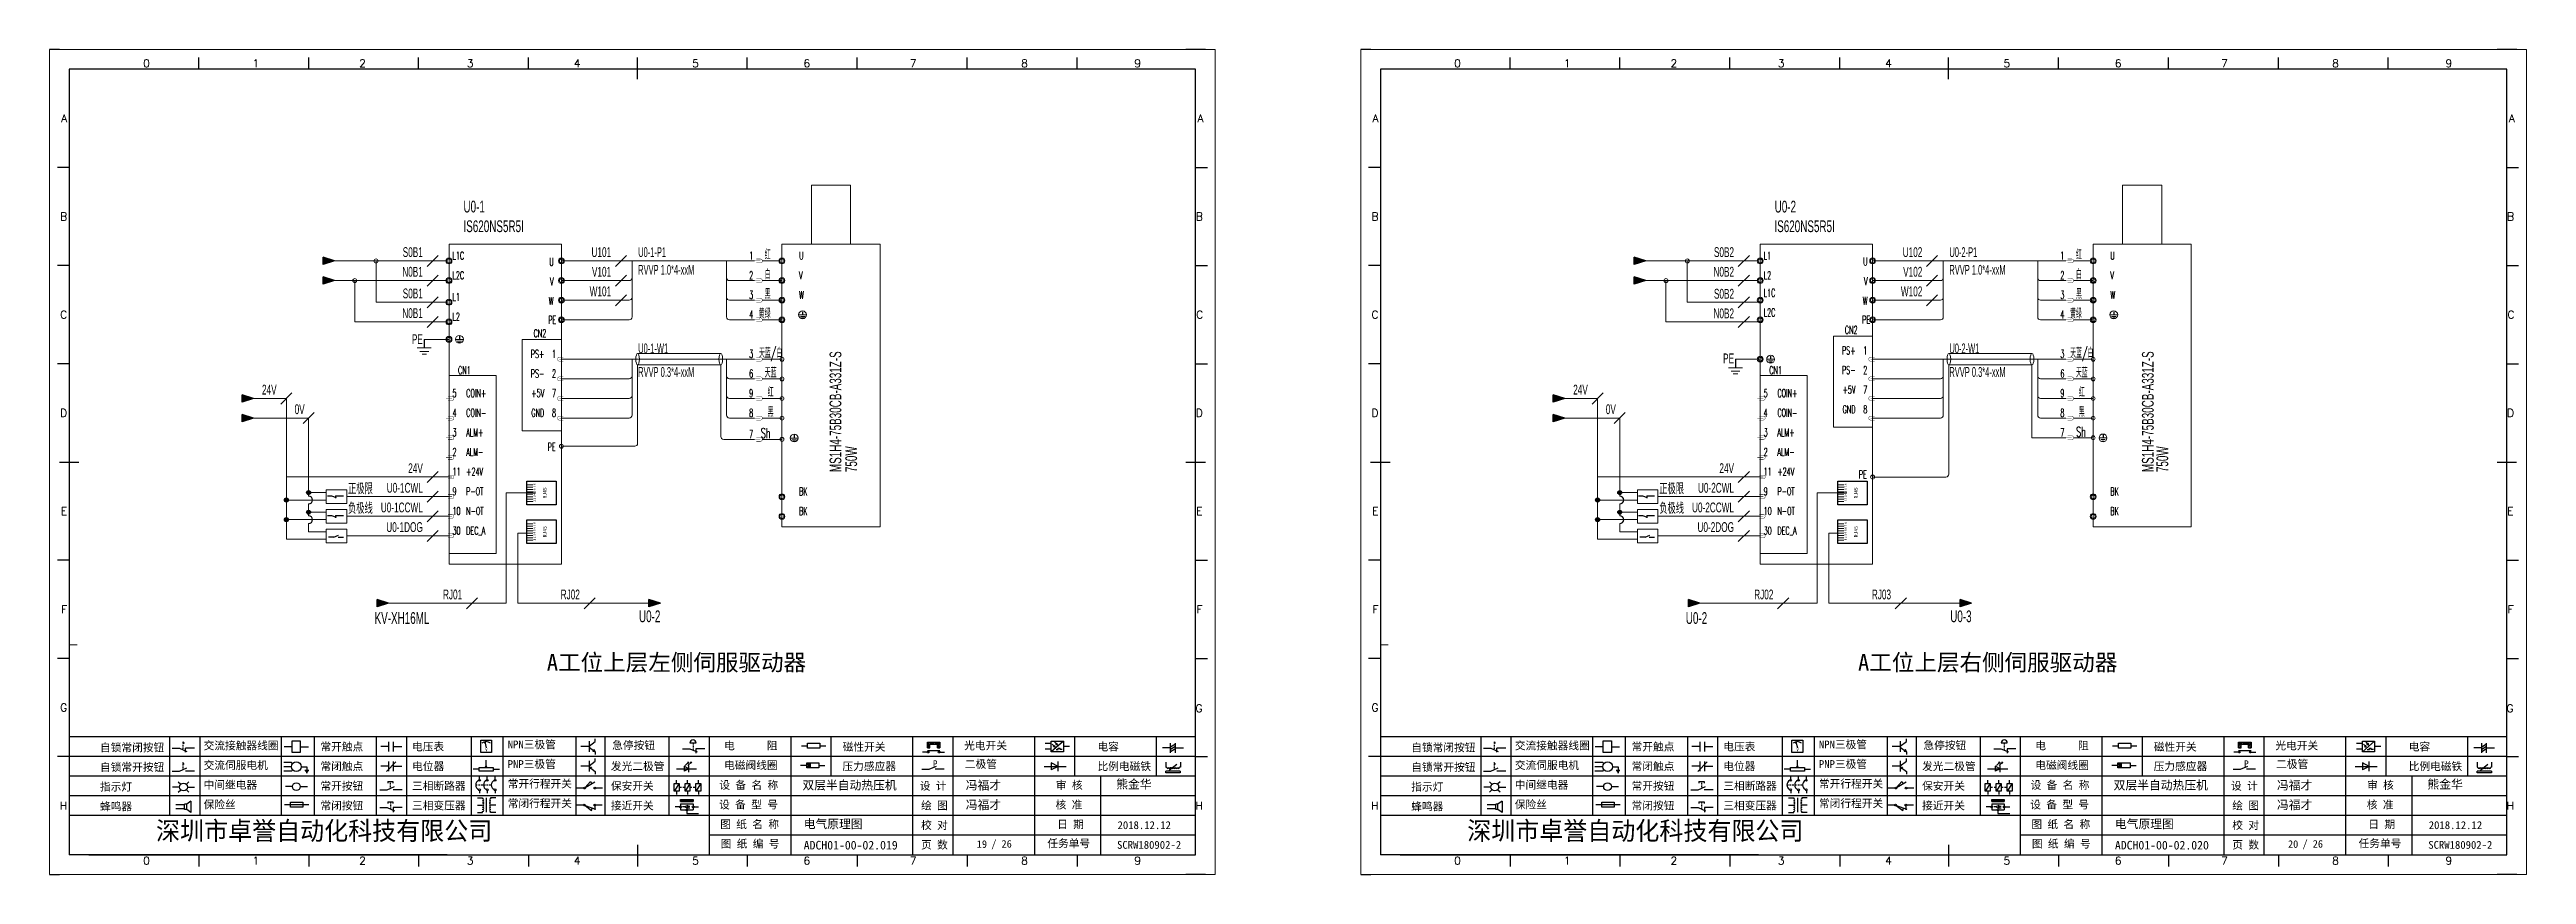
# Model space of a CAD drawing. Extents: x 33864 to 41687, y -3582 to -110.
# Drawn here: x 35582 to 36213, y -3565 to -3355 of the extents above; entities that cross this region are included whole.
import ezdxf
from ezdxf.enums import TextEntityAlignment as Align

# ---------------------------------------------------------------- set-up
doc = ezdxf.new("R2010")
doc.units = 0
doc.header["$MEASUREMENT"] = 0
doc.linetypes.add('ACAD_ISO02W100', pattern=[15, 12, -3])
doc.layers.add('AE_BOR', color=1, linetype='Continuous')
doc.layers.add('细实线层', color=7, linetype='Continuous')
doc.layers.add('Dimension', color=3, linetype='Continuous', lineweight=13)
doc.styles.add('WD', font='romans.shx', dxfattribs={"bigfont": 'gbcbig.shx'})
doc.styles.add('样式 8', font='arial.ttf')
doc.styles.add('汉字', font='')
doc.styles.get('汉字').set_extended_font_data('新宋体')

msp = doc.modelspace()

# ---------------------------------------------------------------- texts
at = {"lineweight": 0, "style": 'WD', "width": 0.6}
for s, p in [('L1C', (35684.163, -3408.512)), ('1', (35759.759, -3408.504)), ('U', (35772.48, -3408.512)), ('L1', (36018.232, -3408.512)), ('1', (36093.827, -3408.504)), ('U', (36106.549, -3408.512)), ('L2C', (35684.163, -3413.512)), ('2', (35759.759, -3413.504)), ('V', (35772.48, -3413.512)), ('L2', (36018.232, -3413.512)), ('2', (36093.827, -3413.504)), ('V', (36106.549, -3413.512)), ('L1', (35684.163, -3419.034)), ('3', (35759.759, -3418.508)), ('W', (35772.48, -3418.516)), ('L1C', (36018.232, -3417.975)), ('3', (36093.827, -3418.508)), ('W', (36106.549, -3418.516)), ('L2', (35684.163, -3424.038)), ('4', (35759.759, -3423.512)), ('L2C', (36018.232, -3422.979)), ('4', (36093.827, -3423.512)), ('3', (35759.759, -3433.524)), ('3', (36093.827, -3433.524)), ('6', (35759.759, -3438.528)), ('6', (36093.827, -3438.528)), ('9', (35759.759, -3443.528)), ('9', (36093.827, -3443.528)), ('8', (35759.759, -3448.528)), ('7', (35759.759, -3453.938)), ('8', (36093.827, -3448.528)), ('7', (36093.827, -3453.528)), ('BK', (35772.48, -3468.539)), ('BK', (36106.549, -3468.539)), ('BK', (35772.48, -3473.543)), ('BK', (36106.549, -3473.543))]:
    msp.add_text(s, height=2, dxfattribs=at).set_placement(p)
for s, height, p in [('红', 2.5, (35765.224, -3408.512)), ('红', 2.5, (36099.293, -3408.512)), ('U', 2, (35709.963, -3410.074)), ('V', 2, (35709.963, -3415.074)), ('白', 2.5, (35765.224, -3413.512)), ('U', 2, (36044.707, -3410.019)), ('V', 2, (36044.707, -3415.019)), ('白', 2.5, (36099.293, -3413.512)), ('W', 2, (35709.963, -3420.074)), ('黑', 2.5, (35765.224, -3418.516)), ('W', 2, (36044.707, -3420.019)), ('黑', 2.5, (36099.293, -3418.516)), ('CN2', 2, (35708.081, -3428.304)), ('PE', 2, (35710.62, -3424.876)), ('黄绿', 2.5, (35765.224, -3423.516)), ('CN2', 2, (36042.155, -3427.423)), ('PE', 2, (36045.365, -3424.82)), ('黄绿', 2.5, (36099.293, -3423.516)), ('CN1', 2, (35688.828, -3437.688)), ('CN1', 2, (36022.896, -3437.688)), ('Sh', 2.5, (35765.224, -3453.942)), ('Sh', 2.5, (36100.341, -3453.612))]:
    msp.add_text(s, height=height, dxfattribs=at).set_placement(p, align=Align.RIGHT)
at = {"color": 6, "lineweight": 0, "style": 'WD', "width": 0.6}
for s, p in [('PS+', (35707.555, -3433.528)), ('1', (35710.555, -3433.528)), ('PS+', (36041.63, -3432.646)), ('1', (36044.63, -3432.646)), ('PS-', (35707.555, -3438.528)), ('2', (35710.555, -3438.528)), ('PS-', (36041.63, -3437.646)), ('2', (36044.63, -3437.646)), ('+5V', (35707.555, -3443.528)), ('7', (35710.555, -3443.528)), ('+5V', (36041.63, -3442.646)), ('7', (36044.63, -3442.646)), ('GND', (35707.555, -3448.531)), ('8', (35710.555, -3448.531)), ('GND', (36041.63, -3447.65)), ('8', (36044.63, -3447.65)), ('PE', (35710.469, -3457.194)), ('PE', (36044.543, -3464.207))]:
    msp.add_text(s, height=2, dxfattribs=at).set_placement(p, align=Align.RIGHT)
for s, p in [('天蓝/白', (35765.224, -3433.531)), ('天蓝/白', (36099.293, -3433.531)), ('天蓝', (35765.224, -3438.531)), ('天蓝', (36099.293, -3438.531)), ('红', (35765.224, -3443.531)), ('红', (36099.293, -3443.531)), ('黑', (35765.224, -3448.531)), ('黑', (36099.293, -3448.531))]:
    msp.add_text(s, height=2.5, dxfattribs=at).set_placement(p, align=Align.CENTER)
at = {"color": 4, "lineweight": 0, "style": 'WD', "width": 0.6}
for s, p in [('5', (35684.163, -3443.516)), ('COIN+', (35687.663, -3443.516)), ('5', (36018.232, -3443.516)), ('COIN+', (36021.732, -3443.516)), ('4', (35684.163, -3448.516)), ('3', (35684.163, -3453.516)), ('ALM+', (35687.663, -3453.516)), ('COIN-', (35687.663, -3448.516)), ('4', (36018.232, -3448.516)), ('3', (36018.232, -3453.516)), ('ALM+', (36021.732, -3453.516)), ('COIN-', (36021.732, -3448.516)), ('2', (35684.163, -3458.516)), ('ALM-', (35687.663, -3458.516)), ('2', (36018.232, -3458.516)), ('ALM-', (36021.732, -3458.516)), ('11', (35684.163, -3463.516)), ('+24V', (35687.663, -3463.516)), ('11', (36018.232, -3463.516)), ('+24V', (36021.732, -3463.516)), ('9', (35684.163, -3468.516)), ('P-OT', (35687.663, -3468.516)), ('9', (36018.232, -3468.516)), ('P-OT', (36021.732, -3468.516)), ('30', (35684.163, -3478.516)), ('10', (35684.163, -3473.516)), ('N-OT', (35687.663, -3473.516)), ('DEC_A', (35687.663, -3478.516)), ('30', (36018.232, -3478.516)), ('10', (36018.232, -3473.516)), ('N-OT', (36021.732, -3473.516)), ('DEC_A', (36021.732, -3478.516))]:
    msp.add_text(s, height=2, dxfattribs=at).set_placement(p)
at = {"attachment_point": 1}
for s, insert, char_height, width in [('{\\fSimSun|b0|i0|c134|p2;A工位上层左侧伺服驱动器}', (35708.208, -3508.963), 4.212, 73.29125), ('{\\fSimSun|b0|i0|c134|p2;A工位上层右侧伺服驱动器}', (36042.276, -3508.963), 4.212, 73.29125), ('{\\fKaiTi_GB2312|b0|i0|c134|p49;双层半自动热压机}', (35773.331, -3541.238), 2.2, 27.73841), ('{\\fKaiTi_GB2312|b0|i0|c134|p49;冯福才}', (35814.942, -3541.249), 2.2, 15.31746), ('{\\fKaiTi_GB2312|b0|i0|c134|p49;冯福才}', (35814.942, -3546.249), 2.2, 15.31746), ('{\\fKaiTi_GB2312|b0|i0|c134|p49;熊金华}', (35853.282, -3540.992), 2.2, 15.31746), ('{\\fKaiTi_GB2312|b0|i0|c134|p49;双层半自动热压机}', (36107.4, -3541.238), 2.2, 27.73841), ('{\\fKaiTi_GB2312|b0|i0|c134|p49;冯福才}', (36149.01, -3541.249), 2.2, 15.31746), ('{\\fKaiTi_GB2312|b0|i0|c134|p49;冯福才}', (36149.01, -3546.249), 2.2, 15.31746), ('{\\fKaiTi_GB2312|b0|i0|c134|p49;熊金华}', (36187.35, -3540.992), 2.2, 15.31746), ('{\\fKaiTi_GB2312|b0|i0|c134|p49;电气原理图}', (35773.656, -3551.1), 2.2, 25.88003), ('{\\fKaiTi_GB2312|b0|i0|c134|p49;2018.12.12}', (35853.613, -3551.502), 2, 60.2542), ('{\\fKaiTi_GB2312|b0|i0|c134|p49;电气原理图}', (36107.724, -3551.1), 2.2, 25.88003), ('{\\fKaiTi_GB2312|b0|i0|c134|p49;2018.12.12}', (36187.681, -3551.502), 2, 60.2542), ('{\\fKaiTi_GB2312|b0|i0|c134|p49;ADCH01-00-02.019}', (35773.656, -3556.5), 2.2, 25.68687), ('{\\fKaiTi_GB2312|b0|i0|c134|p49;19}', (35817.758, -3556.356), 1.92, 2.26819), ('{\\fKaiTi_GB2312|b0|i0|c134|p49;/ 26}', (35821.447, -3556.306), 1.92, 6.84443), ('{\\fKaiTi_GB2312|b0|i0|c134|p49;ADCH01-00-02.020}', (36107.724, -3556.5), 2.2, 25.68687), ('{\\fKaiTi_GB2312|b0|i0|c134|p49;20}', (36151.826, -3556.356), 1.92, 2.26819), ('{\\fKaiTi_GB2312|b0|i0|c134|p49;/ 26}', (36155.515, -3556.306), 1.92, 6.84443)]:
    msp.add_mtext(s, dxfattribs=dict(at, insert=insert, char_height=char_height, width=width))
at = {"char_height": 2, "attachment_point": 1, "style": '汉字'}
for s, insert in [('{\\fKaiTi_GB2312|b0|i0|c134|p49;自锁常闭按钮}', (35594.368, -3531.733)), ('{\\fKaiTi_GB2312|b0|i0|c134|p49;交流接触器线圈}', (35620.763, -3531.239)), ('{\\fKaiTi_GB2312|b0|i0|c134|p49;常开触点}', (35650.516, -3531.526)), ('{\\fKaiTi_GB2312|b0|i0|c134|p49;电压表}', (35673.876, -3531.517)), ('{\\fKaiTi_GB2312|b0|i0|c134|p49;NPN三极管}', (35698.242, -3530.955)), ('{\\fKaiTi_GB2312|b0|i0|c134|p49;急停按钮}', (35724.864, -3531.168)), ('{\\fKaiTi_GB2312|b0|i0|c134|p49;电      阻}', (35753.37, -3531.24)), ('{\\fKaiTi_GB2312|b0|i0|c134|p49;磁性开关}', (35783.581, -3531.577)), ('{\\fKaiTi_GB2312|b0|i0|c134|p49;光电开关}', (35814.532, -3531.239)), ('{\\fKaiTi_GB2312|b0|i0|c134|p49;电容}', (35848.507, -3531.527)), ('{\\fKaiTi_GB2312|b0|i0|c134|p49;自锁常闭按钮}', (35928.437, -3531.733)), ('{\\fKaiTi_GB2312|b0|i0|c134|p49;交流接触器线圈}', (35954.831, -3531.239)), ('{\\fKaiTi_GB2312|b0|i0|c134|p49;常开触点}', (35984.584, -3531.526)), ('{\\fKaiTi_GB2312|b0|i0|c134|p49;电压表}', (36007.944, -3531.517)), ('{\\fKaiTi_GB2312|b0|i0|c134|p49;NPN三极管}', (36032.31, -3530.955)), ('{\\fKaiTi_GB2312|b0|i0|c134|p49;急停按钮}', (36058.932, -3531.168)), ('{\\fKaiTi_GB2312|b0|i0|c134|p49;电      阻}', (36087.439, -3531.24)), ('{\\fKaiTi_GB2312|b0|i0|c134|p49;磁性开关}', (36117.649, -3531.577)), ('{\\fKaiTi_GB2312|b0|i0|c134|p49;光电开关}', (36148.6, -3531.239)), ('{\\fKaiTi_GB2312|b0|i0|c134|p49;电容}', (36182.576, -3531.527)), ('{\\fKaiTi_GB2312|b0|i0|c134|p49;自锁常开按钮}', (35594.368, -3536.733)), ('{\\fKaiTi_GB2312|b0|i0|c134|p49;交流伺服电机}', (35620.763, -3536.239)), ('{\\fKaiTi_GB2312|b0|i0|c134|p49;常闭触点}', (35650.516, -3536.526)), ('{\\fKaiTi_GB2312|b0|i0|c134|p49;电位器}', (35673.876, -3536.517)), ('{\\fKaiTi_GB2312|b0|i0|c134|p49;PNP三极管}', (35698.242, -3535.955)), ('{\\fKaiTi_GB2312|b0|i0|c134|p49;发光二极管}', (35724.531, -3536.527)), ('{\\fKaiTi_GB2312|b0|i0|c134|p49;电磁阀线圈}', (35753.37, -3536.24)), ('{\\fKaiTi_GB2312|b0|i0|c134|p49;压力感应器}', (35783.528, -3536.517)), ('{\\fKaiTi_GB2312|b0|i0|c134|p49;二极管}', (35814.713, -3535.955)), ('{\\fKaiTi_GB2312|b0|i0|c134|p49;比例电磁铁}', (35848.507, -3536.527)), ('{\\fKaiTi_GB2312|b0|i0|c134|p49;自锁常开按钮}', (35928.437, -3536.733)), ('{\\fKaiTi_GB2312|b0|i0|c134|p49;交流伺服电机}', (35954.831, -3536.239)), ('{\\fKaiTi_GB2312|b0|i0|c134|p49;常闭触点}', (35984.584, -3536.526)), ('{\\fKaiTi_GB2312|b0|i0|c134|p49;电位器}', (36007.944, -3536.517)), ('{\\fKaiTi_GB2312|b0|i0|c134|p49;PNP三极管}', (36032.31, -3535.955)), ('{\\fKaiTi_GB2312|b0|i0|c134|p49;发光二极管}', (36058.599, -3536.527)), ('{\\fKaiTi_GB2312|b0|i0|c134|p49;电磁阀线圈}', (36087.439, -3536.24)), ('{\\fKaiTi_GB2312|b0|i0|c134|p49;压力感应器}', (36117.596, -3536.517)), ('{\\fKaiTi_GB2312|b0|i0|c134|p49;二极管}', (36148.782, -3535.955)), ('{\\fKaiTi_GB2312|b0|i0|c134|p49;比例电磁铁}', (36182.576, -3536.527)), ('{\\fKaiTi_GB2312|b0|i0|c134|p49;指示灯}', (35594.368, -3541.733)), ('{\\fKaiTi_GB2312|b0|i0|c134|p49;蜂鸣器}', (35594.368, -3546.733)), ('{\\fKaiTi_GB2312|b0|i0|c134|p49;保险丝}', (35620.763, -3546.239)), ('{\\fKaiTi_GB2312|b0|i0|c134|p49;中间继电器}', (35620.763, -3541.239)), ('{\\fKaiTi_GB2312|b0|i0|c134|p49;常开按钮}', (35650.516, -3541.526)), ('{\\fKaiTi_GB2312|b0|i0|c134|p49;常闭按钮}', (35650.516, -3546.526)), ('{\\fKaiTi_GB2312|b0|i0|c134|p49;三相断路器}', (35673.876, -3541.517)), ('{\\fKaiTi_GB2312|b0|i0|c134|p49;三相变压器}', (35673.876, -3546.517)), ('{\\fKaiTi_GB2312|b0|i0|c134|p49;常开行程开关}', (35698.242, -3540.955)), ('{\\fKaiTi_GB2312|b0|i0|c134|p49;常闭行程开关}', (35698.242, -3545.955)), ('{\\fKaiTi_GB2312|b0|i0|c134|p49;保安开关}', (35724.531, -3541.527)), ('{\\fKaiTi_GB2312|b0|i0|c134|p49;接近开关}', (35724.531, -3546.527)), ('{\\fKaiTi_GB2312|b0|i0|c134|p0;设 备 型 号}', (35752.089, -3546.292)), ('{\\fKaiTi_GB2312|b0|i0|c134|p0;设 备 名 称}', (35752.163, -3541.292)), ('{\\fKaiTi_GB2312|b0|i0|c134|p0;设 计}', (35803.23, -3541.508)), ('{\\fKaiTi_GB2312|b0|i0|c134|p0;绘 图}', (35803.559, -3546.508)), ('{\\fKaiTi_GB2312|b0|i0|c134|p0;核 准}', (35837.828, -3546.298)), ('{\\fKaiTi_GB2312|b0|i0|c134|p0;审 核}', (35837.898, -3541.298)), ('{\\fKaiTi_GB2312|b0|i0|c134|p49;指示灯}', (35928.437, -3541.733)), ('{\\fKaiTi_GB2312|b0|i0|c134|p49;蜂鸣器}', (35928.437, -3546.733)), ('{\\fKaiTi_GB2312|b0|i0|c134|p49;保险丝}', (35954.831, -3546.239)), ('{\\fKaiTi_GB2312|b0|i0|c134|p49;中间继电器}', (35954.831, -3541.239)), ('{\\fKaiTi_GB2312|b0|i0|c134|p49;常开按钮}', (35984.584, -3541.526)), ('{\\fKaiTi_GB2312|b0|i0|c134|p49;常闭按钮}', (35984.584, -3546.526)), ('{\\fKaiTi_GB2312|b0|i0|c134|p49;三相断路器}', (36007.944, -3541.517)), ('{\\fKaiTi_GB2312|b0|i0|c134|p49;三相变压器}', (36007.944, -3546.517)), ('{\\fKaiTi_GB2312|b0|i0|c134|p49;常开行程开关}', (36032.31, -3540.955)), ('{\\fKaiTi_GB2312|b0|i0|c134|p49;常闭行程开关}', (36032.31, -3545.955)), ('{\\fKaiTi_GB2312|b0|i0|c134|p49;保安开关}', (36058.599, -3541.527)), ('{\\fKaiTi_GB2312|b0|i0|c134|p49;接近开关}', (36058.599, -3546.527)), ('{\\fKaiTi_GB2312|b0|i0|c134|p0;设 备 型 号}', (36086.157, -3546.292)), ('{\\fKaiTi_GB2312|b0|i0|c134|p0;设 备 名 称}', (36086.231, -3541.292)), ('{\\fKaiTi_GB2312|b0|i0|c134|p0;设 计}', (36137.299, -3541.508)), ('{\\fKaiTi_GB2312|b0|i0|c134|p0;绘 图}', (36137.627, -3546.508)), ('{\\fKaiTi_GB2312|b0|i0|c134|p0;核 准}', (36171.896, -3546.298)), ('{\\fKaiTi_GB2312|b0|i0|c134|p0;审 核}', (36171.966, -3541.298)), ('{\\fKaiTi_GB2312|b0|i0|c134|p0;图 纸 名 称}', (35752.373, -3551.292)), ('{\\fKaiTi_GB2312|b0|i0|c134|p0;校 对}', (35803.559, -3551.508)), ('{\\fKaiTi_GB2312|b0|i0|c134|p0;日 期}', (35838.225, -3551.298)), ('{\\fKaiTi_GB2312|b0|i0|c134|p0;图 纸 名 称}', (36086.441, -3551.292)), ('{\\fKaiTi_GB2312|b0|i0|c134|p0;校 对}', (36137.627, -3551.508)), ('{\\fKaiTi_GB2312|b0|i0|c134|p0;日 期}', (36172.293, -3551.298)), ('{\\fKaiTi_GB2312|b0|i0|c134|p0;图 纸 编 号}', (35752.49, -3556.244)), ('{\\fKaiTi_GB2312|b0|i0|c134|p0;页 数}', (35803.559, -3556.508)), ('{\\fKaiTi_GB2312|b0|i0|c134|p0;任务单号}', (35835.726, -3556.149)), ('{\\fKaiTi_GB2312|b0|i0|c134|p0;SCRW180902-2}', (35853.489, -3556.522)), ('{\\fKaiTi_GB2312|b0|i0|c134|p0;图 纸 编 号}', (36086.559, -3556.244)), ('{\\fKaiTi_GB2312|b0|i0|c134|p0;页 数}', (36137.627, -3556.508)), ('{\\fKaiTi_GB2312|b0|i0|c134|p0;任务单号}', (36169.794, -3556.149)), ('{\\fKaiTi_GB2312|b0|i0|c134|p0;SCRW180902-2}', (36187.557, -3556.522))]:
    msp.add_mtext(s, dxfattribs=dict(at, insert=insert))
at = {"lineweight": -2, "char_height": 4.70644, "width": 96.11383, "attachment_point": 1}
for insert in [(35608.646, -3551.576), (35942.714, -3551.576)]:
    msp.add_mtext('深圳市卓誉自动化科技有限公司', dxfattribs=dict(at, insert=insert))
at = {"layer": 'AE_BOR', "style": 'WD'}
for s, p in [('0', (35606.179, -3359.548)), ('1', (35634.105, -3359.548)), ('2', (35661.254, -3359.548)), ('3', (35688.654, -3359.548)), ('4', (35715.955, -3359.548)), ('5', (35746.104, -3359.548)), ('6', (35774.449, -3359.548)), ('7', (35801.547, -3359.548)), ('8', (35829.877, -3359.548)), ('9', (35858.741, -3359.548)), ('0', (35940.247, -3359.548)), ('1', (35968.173, -3359.548)), ('2', (35995.323, -3359.548)), ('3', (36022.722, -3359.548)), ('4', (36050.023, -3359.548)), ('5', (36080.172, -3359.548)), ('6', (36108.517, -3359.548)), ('7', (36135.615, -3359.548)), ('8', (36163.945, -3359.548)), ('9', (36192.809, -3359.548)), ('0', (35606.179, -3562.548)), ('1', (35634.105, -3562.548)), ('2', (35661.254, -3562.548)), ('3', (35688.654, -3562.548)), ('4', (35715.955, -3562.548)), ('5', (35746.104, -3562.548)), ('6', (35774.449, -3562.548)), ('7', (35801.547, -3562.548)), ('8', (35829.877, -3562.548)), ('9', (35858.741, -3562.548)), ('0', (35940.247, -3562.548)), ('1', (35968.173, -3562.548)), ('2', (35995.323, -3562.548)), ('3', (36022.722, -3562.548)), ('4', (36050.023, -3562.548)), ('5', (36080.172, -3562.548)), ('6', (36108.517, -3562.548)), ('7', (36135.615, -3562.548)), ('8', (36163.945, -3562.548)), ('9', (36192.809, -3562.548))]:
    msp.add_text(s, height=2, dxfattribs=at).set_placement(p, align=Align.CENTER)
for s, p in [('A', (35586.012, -3372.548)), ('A', (35875.536, -3372.548)), ('A', (35920.081, -3372.548)), ('A', (36209.605, -3372.548)), ('B', (35586.012, -3397.548)), ('B', (35875.346, -3397.548)), ('B', (35920.081, -3397.548)), ('B', (36209.414, -3397.548)), ('C', (35586.012, -3422.548)), ('C', (35875.441, -3422.548)), ('C', (35920.081, -3422.548)), ('C', (36209.509, -3422.548)), ('D', (35586.012, -3447.548)), ('D', (35875.346, -3447.548)), ('D', (35920.081, -3447.548)), ('D', (36209.414, -3447.548)), ('E', (35586.012, -3472.548)), ('E', (35875.251, -3472.548)), ('E', (35920.081, -3472.548)), ('E', (36209.319, -3472.548)), ('F', (35586.012, -3497.548)), ('F', (35875.251, -3497.548)), ('F', (35875.251, -3497.548)), ('F', (35920.081, -3497.548)), ('F', (36209.319, -3497.548)), ('F', (36209.319, -3497.548)), ('G', (35586.012, -3522.548)), ('G', (35875.251, -3522.767)), ('G', (35920.081, -3522.548)), ('G', (36209.319, -3522.767)), ('H', (35586.012, -3547.548)), ('H', (35875.346, -3547.548)), ('H', (35920.081, -3547.548)), ('H', (36209.414, -3547.548))]:
    msp.add_text(s, height=2, dxfattribs=at).set_placement(p, align=Align.MIDDLE_RIGHT)
at = {"layer": 'Dimension', "lineweight": 0, "style": '样式 8', "width": 0.6}
for s, p in [('U0-1', (35686.969, -3396.523)), ('U0-2', (36021.038, -3396.523)), ('IS620NS5R5I', (35686.969, -3401.523)), ('IS620NS5R5I', (36020.977, -3401.523)), ('KV-XH16ML', (35664.32, -3501.272)), ('U0-2', (35998.388, -3501.272))]:
    msp.add_text(s, height=3, dxfattribs=at).set_placement(p)
for s, height, p in [('S0B1', 2.5, (35676.618, -3407.862)), ('U101', 2.5, (35724.593, -3407.862)), ('S0B2', 2.5, (36010.686, -3407.862)), ('U102', 2.5, (36058.661, -3407.862)), ('N0B1', 2.5, (35676.618, -3412.862)), ('V101', 2.5, (35724.593, -3412.862)), ('N0B2', 2.5, (36010.686, -3412.862)), ('V102', 2.5, (36058.661, -3412.862)), ('S0B1', 2.5, (35676.618, -3418.384)), ('W101', 2.5, (35724.593, -3417.862)), ('S0B2', 2.5, (36010.686, -3418.463)), ('W102', 2.5, (36058.661, -3417.862)), ('N0B1', 2.5, (35676.618, -3423.388)), ('N0B2', 2.5, (36010.686, -3423.467)), ('PE', 2.5, (35676.618, -3430.029)), ('PE', 2.5, (36010.686, -3434.924)), ('24V', 2.5, (35639.367, -3442.87)), ('0V', 2.5, (35646.514, -3447.866)), ('24V', 2.5, (35973.435, -3442.87)), ('0V', 2.5, (35980.582, -3447.866)), ('24V', 2.5, (35676.618, -3462.866)), ('24V', 2.5, (36010.686, -3462.866)), ('正极限', 2.5, (35663.869, -3467.974)), ('负极线', 2.5, (35663.869, -3472.974)), ('U0-1CCWL', 2.5, (35676.618, -3472.866)), ('U0-1CWL', 2.5, (35676.618, -3467.866)), ('正极限', 2.5, (35997.937, -3467.974)), ('负极线', 2.5, (35997.937, -3472.974)), ('U0-2CCWL', 2.5, (36010.686, -3472.866)), ('U0-2CWL', 2.5, (36010.686, -3467.866)), ('U0-1DOG', 2.5, (35676.618, -3477.866)), ('U0-2DOG', 2.5, (36010.686, -3477.866)), ('RJ01', 2.5, (35686.644, -3495.026)), ('RJ02', 2.5, (35716.624, -3495.026)), ('RJ02', 2.5, (36020.712, -3495.026)), ('RJ03', 2.5, (36050.692, -3495.026)), ('U0-2', 3, (35737.137, -3500.829)), ('U0-3', 3, (36071.205, -3500.829))]:
    msp.add_text(s, height=height, dxfattribs=at).set_placement(p, align=Align.RIGHT)
at = {"layer": 'Dimension', "color": 3, "lineweight": 0, "style": '样式 8', "width": 0.5}
for s, p in [('U0-1-P1', (35731.483, -3407.862)), ('U0-2-P1', (36065.551, -3407.862)), ('U0-1-W1', (35731.483, -3432.378)), ('U0-2-W1', (36065.551, -3432.378))]:
    msp.add_text(s, height=2.5, dxfattribs=at).set_placement(p)
at = {"layer": 'Dimension', "color": 1, "lineweight": 0, "style": '样式 8', "width": 0.5}
for s, p in [('RVVP 1.0*4-xxM', (35731.483, -3409.862)), ('RVVP 1.0*4-xxM', (36065.551, -3409.862)), ('RVVP 0.3*4-xxM', (35731.483, -3435.878)), ('RVVP 0.3*4-xxM', (36065.551, -3435.878))]:
    msp.add_text(s, height=2.5, dxfattribs=at).set_placement(p, align=Align.TOP_LEFT)
at = {"layer": 'Dimension', "color": 6, "lineweight": 0, "style": '样式 8', "width": 0.6}
for p in [(35783.247, -3462.619), (36117.612, -3462.619)]:
    msp.add_text('MS1H4-75B30CB-A331Z-S', height=3, rotation=90, dxfattribs=at).set_placement(p)
at = {"layer": 'Dimension', "lineweight": 0, "style": '样式 8', "width": 0.6}
for p in [(35787.247, -3462.619), (36121.315, -3462.619)]:
    msp.add_text('750W', height=3, rotation=90, dxfattribs=at).set_placement(p)

# ---------------------------------------------------------------- blocks, each defined once
blk = doc.blocks.new('磁性开关')
at = {"linetype": 'ByBlock'}
h = blk.add_hatch(dxfattribs=at)
h.set_pattern_fill('ANSI31', color=256, scale=0.1, style=0)
h.set_pattern_definition([(45, (0, 0), (-0.224506403, 0.224506403), [])])
h.paths.add_polyline_path([(-1907.69, -775.29), (-1910.88, -775.29), (-1910.88, -776.69), (-1910.25, -776.69), (-1910.25, -775.79), (-1908.31, -775.79), (-1908.31, -776.69), (-1907.69, -776.69)])
for p, q in [((-1910.88, -776.69), (-1910.88, -775.29)), ((-1910.88, -775.29), (-1907.69, -775.29)), ((-1910.25, -776.69), (-1910.25, -775.79)), ((-1910.25, -775.79), (-1908.31, -775.79)), ((-1908.31, -776.69), (-1908.31, -775.79)), ((-1907.69, -775.29), (-1907.69, -776.69)), ((-1910.91, -777.81), (-1912.09, -777.81)), ((-1910.88, -776.69), (-1910.25, -776.69)), ((-1910.88, -777.39), (-1907.69, -777.39)), ((-1908.31, -776.69), (-1907.69, -776.69)), ((-1907.66, -777.81), (-1906.48, -777.81))]:
    blk.add_line(p, q, dxfattribs=at)
for centre in [(-1910.68, -777.81), (-1907.88, -777.81)]:
    blk.add_circle(centre, 0.225, dxfattribs=at)
blk = doc.blocks.new('*U198')
at = {"linetype": 'ByBlock'}
for p, q in [((-1911.92, -782.07), (-1910.06, -782.07)), ((-1910.06, -782.07), (-1908.18, -782.88)), ((-1909.23, -780.45), (-1909.23, -780.67)), ((-1909.23, -780.45), (-1908.92, -780.84)), ((-1909.23, -780.84), (-1909.23, -781.05)), ((-1909.23, -781.23), (-1909.23, -781.44)), ((-1909.23, -781.61), (-1909.23, -781.83)), ((-1909.23, -782), (-1909.23, -782.21)), ((-1909.23, -782.38), (-1909.23, -782.43)), ((-1908.52, -783.07), (-1908.52, -782.07)), ((-1906.25, -782.07), (-1908.52, -782.07))]:
    blk.add_line(p, q, dxfattribs=at)
blk = doc.blocks.new('*U199')
at = {"linetype": 'ByBlock'}
for p, q in [((-1911.92, -792.89), (-1910.06, -792.89)), ((-1910.06, -792.89), (-1908.18, -792.08)), ((-1908.88, -791.17), (-1909.23, -790.71)), ((-1909.23, -790.71), (-1909.23, -790.92)), ((-1909.23, -791.09), (-1909.23, -791.31)), ((-1909.23, -791.48), (-1909.23, -791.69)), ((-1909.23, -791.86), (-1909.23, -792.08)), ((-1909.23, -792.25), (-1909.23, -792.47)), ((-1906.25, -792.89), (-1908.52, -792.89))]:
    blk.add_line(p, q, dxfattribs=at)
blk = doc.blocks.new('蜂鸣器')
at = {"linetype": 'ByBlock'}
for p, q in [((-1908.8, -796.48), (-1911.01, -796.48)), ((-1908.8, -797.46), (-1911.01, -797.46)), ((-1908.25, -796.26), (-1908.8, -796.26)), ((-1908.8, -797.68), (-1908.8, -796.26)), ((-1908.25, -797.68), (-1908.8, -797.68)), ((-1907.17, -795.53), (-1908.25, -796.26)), ((-1908.25, -797.68), (-1908.25, -796.26)), ((-1907.17, -798.41), (-1908.25, -797.68)), ((-1907.17, -795.53), (-1907.17, -798.41))]:
    blk.add_line(p, q, dxfattribs=at)
blk = doc.blocks.new('指示灯')
at = {"linetype": 'ByBlock'}
for p, q in [((-1854.62, -775.59), (-1853.97, -776.23)), ((-1851.9, -775.59), (-1852.54, -776.23)), ((-1854.25, -776.92), (-1856.06, -776.92)), ((-1854.62, -778.25), (-1853.97, -777.61)), ((-1851.9, -778.25), (-1852.54, -777.61)), ((-1852.26, -776.92), (-1850.45, -776.92))]:
    blk.add_line(p, q, dxfattribs=at)
blk.add_circle((-1853.26, -776.92), 0.992, dxfattribs=at)
blk = doc.blocks.new('光电开关')
at = {"linetype": 'ByBlock'}
h = blk.add_hatch(dxfattribs=at)
h.set_pattern_fill('ANSI31', color=256, scale=0.01, style=0)
h.set_pattern_definition([(45, (0.172267, 0), (-0.0224506403, 0.0224506403), [])])
h.paths.add_polyline_path([(-1882.44, -776.34), (-1882.5, -775.91), (-1882.68, -776.07)])
h.paths.add_polyline_path([(-1882.44, -776.34), (-1882.68, -776.07), (-1882.86, -776.23)])
h.paths.add_polyline_path([(-1883.11, -776.45), (-1883.29, -776.61), (-1883.05, -776.88)])
h.paths.add_polyline_path([(-1883.29, -776.61), (-1883.47, -776.77), (-1883.05, -776.88)])
for p, q in [((-1884.01, -775.96), (-1885.56, -775.96)), ((-1880.91, -775.3), (-1884.01, -778.05)), ((-1883.75, -776.09), (-1883.05, -776.88)), ((-1883.14, -775.55), (-1882.44, -776.34)), ((-1882.5, -775.91), (-1882.86, -776.23)), ((-1882.44, -776.34), (-1882.5, -775.91)), ((-1884.01, -777.39), (-1885.56, -777.39)), ((-1883.11, -776.45), (-1883.47, -776.77)), ((-1883.05, -776.88), (-1883.47, -776.77)), ((-1883.05, -776.88), (-1883.11, -776.45)), ((-1882.44, -776.34), (-1882.86, -776.23)), ((-1882.78, -777.47), (-1882.23, -777.47)), ((-1882.23, -777.47), (-1882.23, -777.14)), ((-1882.23, -777.14), (-1881.78, -777.14)), ((-1881.78, -777.47), (-1881.78, -777.14)), ((-1881.23, -777.47), (-1881.78, -777.47)), ((-1879.37, -776.67), (-1880.91, -776.67))]:
    blk.add_line(p, q, dxfattribs=at)
blk.add_lwpolyline([(-1884.01, -775.3), (-1880.91, -775.3), (-1880.91, -778.05), (-1884.01, -778.05)], close=True, dxfattribs=at)
blk = doc.blocks.new('交流接触器线圈')
at = {"linetype": 'ByBlock'}
for p, q in [((-1880.82, -781.77), (-1882.87, -781.77)), ((-1878.72, -781.77), (-1876.67, -781.77))]:
    blk.add_line(p, q, dxfattribs=at)
blk.add_lwpolyline([(-1880.82, -780.28), (-1878.72, -780.28), (-1878.72, -783.26), (-1880.82, -783.26)], close=True, dxfattribs=at)
blk = doc.blocks.new('交流伺服电机')
at = {"linetype": 'ByBlock'}
for p, q in [((-1880.97, -785.75), (-1882.94, -785.75)), ((-1880.97, -786.85), (-1882.94, -786.85)), ((-1880.97, -787.94), (-1882.94, -787.94)), ((-1880.97, -785.75), (-1880.65, -786.03)), ((-1880.97, -787.94), (-1880.65, -787.67)), ((-1878.49, -786.85), (-1877.07, -786.85)), ((-1877.54, -787.72), (-1876.59, -787.72)), ((-1877.38, -788.01), (-1876.75, -788.01)), ((-1877.23, -788.29), (-1876.9, -788.29)), ((-1877.07, -786.85), (-1877.07, -787.72))]:
    blk.add_line(p, q, dxfattribs=at)
blk.add_circle((-1879.73, -786.85), 1.24, dxfattribs=at)
blk = doc.blocks.new('中间继电器')
at = {"linetype": 'ByBlock'}
for p, q in [((-1880.72, -791.92), (-1882.54, -791.92)), ((-1878.74, -791.92), (-1876.92, -791.92))]:
    blk.add_line(p, q, dxfattribs=at)
blk.add_circle((-1879.73, -791.92), 0.992, dxfattribs=at)
blk = doc.blocks.new('保险丝')
at = {"linetype": 'ByBlock'}
blk.add_line((-1882.72, -796.49), (-1876.55, -796.49), dxfattribs=at)
blk.add_lwpolyline([(-1881.2, -795.86), (-1878.06, -795.86), (-1878.06, -797.12), (-1881.2, -797.12)], close=True, dxfattribs=at)
blk = doc.blocks.new('常开按钮')
at = {"linetype": 'ByBlock'}
for p, q in [((-1911.92, -787.73), (-1910.06, -787.73)), ((-1910.06, -787.73), (-1908.18, -786.93)), ((-1909.9, -785.68), (-1908.56, -785.68)), ((-1909.9, -785.68), (-1909.9, -786.07)), ((-1909.23, -785.68), (-1909.23, -785.89)), ((-1909.23, -786.06), (-1909.23, -786.28)), ((-1909.23, -786.45), (-1909.23, -786.67)), ((-1909.23, -786.84), (-1909.23, -787.05)), ((-1909.23, -787.22), (-1909.23, -787.38)), ((-1908.56, -785.68), (-1908.56, -786.07)), ((-1906.25, -787.73), (-1908.52, -787.73))]:
    blk.add_line(p, q, dxfattribs=at)
blk = doc.blocks.new('常开触点')
at = {"linetype": 'ByBlock'}
for p, q in [((-1853.82, -781.77), (-1855.88, -781.77)), ((-1853.82, -782.99), (-1853.82, -780.56)), ((-1852.6, -782.99), (-1852.6, -780.56)), ((-1852.6, -781.77), (-1850.55, -781.77))]:
    blk.add_line(p, q, dxfattribs=at)
blk = doc.blocks.new('常闭触点')
at = {"linetype": 'ByBlock'}
for p, q in [((-1853.82, -786.77), (-1855.88, -786.77)), ((-1852.01, -785.66), (-1854.43, -788.1)), ((-1853.82, -787.99), (-1853.82, -785.56)), ((-1852.6, -787.99), (-1852.6, -785.56)), ((-1852.6, -786.77), (-1850.55, -786.77))]:
    blk.add_line(p, q, dxfattribs=at)
blk = doc.blocks.new('常闭按钮')
at = {"linetype": 'ByBlock'}
for p, q in [((-1856.13, -792.28), (-1854.28, -792.28)), ((-1854.28, -792.28), (-1852.4, -793.09)), ((-1854.11, -790.83), (-1852.77, -790.83)), ((-1854.11, -790.83), (-1854.11, -791.22)), ((-1853.44, -790.83), (-1853.44, -791.04)), ((-1853.44, -791.21), (-1853.44, -791.43)), ((-1853.44, -791.6), (-1853.44, -791.82)), ((-1853.44, -791.99), (-1853.44, -792.2)), ((-1853.44, -792.37), (-1853.44, -792.53)), ((-1852.77, -790.83), (-1852.77, -791.22)), ((-1850.47, -792.28), (-1852.73, -792.28)), ((-1852.73, -792.28), (-1852.73, -793.43))]:
    blk.add_line(p, q, dxfattribs=at)
blk = doc.blocks.new('电磁阀线圈')
at = {"linetype": 'ByBlock'}
for p, q in [((-1854.61, -796.54), (-1856.17, -796.54)), ((-1854.61, -795.92), (-1853.75, -797.16)), ((-1853.75, -795.92), (-1854.61, -797.16)), ((-1853.75, -795.92), (-1853.75, -797.16)), ((-1851.53, -796.54), (-1849.97, -796.54))]:
    blk.add_line(p, q, dxfattribs=at)
blk.add_lwpolyline([(-1854.61, -795.92), (-1851.53, -795.92), (-1851.53, -797.16), (-1854.61, -797.16)], close=True, dxfattribs=at)
blk = doc.blocks.new('电压表')
at = {"linetype": 'ByBlock'}
for p, q in [((-1814.84, -780.75), (-1814.91, -781.13)), ((-1814.6, -781.05), (-1814.91, -781.13)), ((-1814.84, -780.75), (-1814.46, -782.26)), ((-1814.84, -780.75), (-1814.6, -781.05))]:
    blk.add_line(p, q, dxfattribs=at)
blk.add_lwpolyline([(-1815.84, -780.34), (-1813.07, -780.34), (-1813.07, -783.49), (-1815.84, -783.49)], close=True, dxfattribs=at)
blk.add_arc((-1814.46, -782.26), 1.56, 46.83135, 133.16865, dxfattribs=at)
at = {"linetype": 'ByBlock', "insert": (-1814.7, -782.39), "char_height": 0.75, "width": 0.6768, "attachment_point": 1}
blk.add_mtext('V', dxfattribs=at)
blk = doc.blocks.new('电位器')
at = {"linetype": 'ByBlock'}
for p, q in [((-1816.21, -787.75), (-1817.79, -787.75)), ((-1814.45, -787.3), (-1814.62, -786.96)), ((-1814.62, -786.96), (-1814.27, -786.96)), ((-1814.45, -787.3), (-1814.45, -785.39)), ((-1814.45, -787.3), (-1814.27, -786.96)), ((-1812.68, -787.75), (-1811.1, -787.75))]:
    blk.add_line(p, q, dxfattribs=at)
blk.add_lwpolyline([(-1816.21, -787.3), (-1812.68, -787.3), (-1812.68, -788.2), (-1816.21, -788.2)], close=True, dxfattribs=at)
blk = doc.blocks.new('三相断路器')
at = {"linetype": 'ByBlock'}
for p, q in [((-1817.14, -791.74), (-1816.72, -791.74)), ((-1816.45, -791.74), (-1816.03, -791.74)), ((-1816.17, -790.33), (-1816.17, -789.7)), ((-1816.17, -793.19), (-1816.17, -793.83)), ((-1815.76, -791.74), (-1815.34, -791.74)), ((-1815.07, -791.74), (-1814.65, -791.74)), ((-1814.38, -791.74), (-1813.96, -791.74)), ((-1814.17, -790.33), (-1814.17, -789.7)), ((-1814.17, -793.19), (-1814.17, -793.83)), ((-1813.69, -791.74), (-1813.27, -791.74)), ((-1812.18, -790.33), (-1812.18, -789.7)), ((-1812.18, -793.19), (-1812.18, -793.83))]:
    blk.add_line(p, q, dxfattribs=at)
for centre in [(-1816.17, -790.55), (-1816.17, -792.98), (-1814.17, -790.55), (-1814.17, -792.98), (-1812.18, -790.55), (-1812.18, -792.98)]:
    blk.add_circle(centre, 0.219, dxfattribs=at)
for centre in [(-1815.81, -791.74), (-1813.82, -791.74), (-1811.83, -791.74)]:
    blk.add_arc(centre, 1.32, 115.57905, 244.42095, dxfattribs=at)
blk = doc.blocks.new('三相变压器')
at = {"linetype": 'ByBlock'}
for p, q in [((-1816.69, -795.03), (-1815.37, -795.03)), ((-1815.37, -795.03), (-1815.37, -795.24)), ((-1814.34, -798.7), (-1814.34, -795.04)), ((-1812, -795.03), (-1813.32, -795.03)), ((-1813.32, -795.03), (-1813.32, -795.24)), ((-1816.69, -796.87), (-1815.37, -796.87)), ((-1816.69, -798.71), (-1815.37, -798.71)), ((-1815.37, -798.71), (-1815.37, -798.5)), ((-1812, -796.87), (-1813.32, -796.87)), ((-1813.32, -798.71), (-1813.32, -798.5)), ((-1812, -798.71), (-1813.32, -798.71))]:
    blk.add_line(p, q, dxfattribs=at)
for centre, start, end in [((-1815.37, -795.51), 270, 90), ((-1815.37, -796.06), 270, 90), ((-1815.37, -796.6), 270, 90), ((-1815.37, -797.14), 270, 90), ((-1815.37, -797.68), 270, 90), ((-1815.37, -798.23), 270, 90), ((-1813.32, -795.51), 90, 270), ((-1813.32, -796.06), 90, 270), ((-1813.32, -796.6), 90, 270), ((-1813.32, -797.14), 90, 270), ((-1813.32, -797.68), 90, 270), ((-1813.32, -798.23), 90, 270)]:
    blk.add_arc(centre, 0.271, start, end, dxfattribs=at)
blk = doc.blocks.new('压力感应器')
at = {"linetype": 'ByBlock'}
for p, q in [((-1817.44, -777.73), (-1815.59, -777.73)), ((-1815.59, -777.73), (-1813.71, -776.93)), ((-1811.78, -777.73), (-1814.05, -777.73))]:
    blk.add_line(p, q, dxfattribs=at)
at = {"linetype": 'ByBlock', "insert": (-1814.65, -775.48), "char_height": 1.68, "width": 1.2242, "attachment_point": 1}
blk.add_mtext('{\\fNSimSun|b0|i0|c134|p49;P}', dxfattribs=at)
blk = doc.blocks.new('二极管')
at = {"linetype": 'ByBlock'}
for p, q in [((-1783.97, -776.77), (-1785.69, -775.9)), ((-1785.69, -775.9), (-1785.69, -777.65)), ((-1783.97, -777.99), (-1783.97, -775.56)), ((-1787.52, -776.77), (-1781.92, -776.77)), ((-1783.97, -776.77), (-1785.69, -777.65))]:
    blk.add_line(p, q, dxfattribs=at)
blk = doc.blocks.new('NPN三极管')
at = {"linetype": 'ByBlock'}
for p, q in [((-1785.73, -781.97), (-1787.81, -781.97)), ((-1785.73, -780.61), (-1785.73, -783.32)), ((-1785.73, -781.82), (-1784.15, -780.66)), ((-1785.73, -782.11), (-1784.15, -783.27)), ((-1784.15, -780.66), (-1784.15, -779.98)), ((-1784.41, -782.73), (-1784.74, -783.18)), ((-1784.15, -783.27), (-1784.74, -783.18)), ((-1784.15, -783.27), (-1784.41, -782.73)), ((-1784.15, -783.27), (-1784.15, -783.96))]:
    blk.add_line(p, q, dxfattribs=at)
blk = doc.blocks.new('PNP三极管')
at = {"linetype": 'ByBlock'}
for p, q in [((-1784.9, -786.74), (-1786.98, -786.74)), ((-1784.9, -785.38), (-1784.9, -788.09)), ((-1784.9, -786.59), (-1783.32, -785.43)), ((-1784.9, -786.88), (-1783.32, -788.04)), ((-1784.9, -786.88), (-1784.31, -786.97)), ((-1784.9, -786.88), (-1784.64, -787.42)), ((-1784.31, -786.97), (-1784.64, -787.42)), ((-1783.32, -785.43), (-1783.32, -784.75)), ((-1783.32, -788.04), (-1783.32, -788.73))]:
    blk.add_line(p, q, dxfattribs=at)
blk = doc.blocks.new('常开行程开关')
at = {"linetype": 'ByBlock'}
for p, q in [((-1786.29, -792.3), (-1788.01, -792.3)), ((-1785.89, -792.17), (-1784.52, -790.62)), ((-1785.89, -792.17), (-1783.43, -790.72)), ((-1784.52, -790.62), (-1784.19, -791.17)), ((-1781.48, -792.3), (-1783.21, -792.3))]:
    blk.add_line(p, q, dxfattribs=at)
for centre in [(-1786.07, -792.3), (-1783.42, -792.3)]:
    blk.add_circle(centre, 0.219, dxfattribs=at)
blk = doc.blocks.new('常闭行程开关')
at = {"linetype": 'ByBlock'}
for p, q in [((-1786.34, -796.62), (-1788.07, -796.62)), ((-1785.93, -796.72), (-1783.25, -797.7)), ((-1785.93, -796.72), (-1784.3, -798)), ((-1784.3, -798), (-1784.08, -797.4)), ((-1783.48, -796.84), (-1783.48, -797.85)), ((-1781.54, -796.62), (-1783.26, -796.62))]:
    blk.add_line(p, q, dxfattribs=at)
for centre in [(-1786.12, -796.62), (-1783.48, -796.62)]:
    blk.add_circle(centre, 0.219, dxfattribs=at)
blk = doc.blocks.new('电容')
at = {"linetype": 'ByBlock'}
for p, q in [((-1756.08, -781.77), (-1758.13, -781.77)), ((-1756.08, -782.99), (-1756.08, -780.56)), ((-1754.86, -780.79), (-1756.08, -781.55)), ((-1754.86, -781.44), (-1756.08, -782.2)), ((-1754.86, -781.99), (-1756.08, -782.75)), ((-1754.86, -782.99), (-1754.86, -780.56)), ((-1754.86, -781.77), (-1752.81, -781.77))]:
    blk.add_line(p, q, dxfattribs=at)
blk = doc.blocks.new('发光二极管')
at = {"linetype": 'ByBlock'}
for p, q in [((-1758.01, -786.77), (-1752.89, -786.77)), ((-1754.84, -786.77), (-1756.04, -786.16)), ((-1756.04, -786.16), (-1756.04, -787.39)), ((-1754.84, -786.77), (-1756.04, -787.39)), ((-1755.78, -785.92), (-1754.89, -785.14)), ((-1754.89, -785.14), (-1755.2, -785.22)), ((-1755.2, -785.22), (-1755.01, -785.43)), ((-1755.08, -785.92), (-1754.18, -785.14)), ((-1754.89, -785.14), (-1755.01, -785.43)), ((-1754.84, -787.63), (-1754.84, -785.92)), ((-1754.18, -785.14), (-1754.49, -785.22)), ((-1754.49, -785.22), (-1754.31, -785.43)), ((-1754.18, -785.14), (-1754.31, -785.43))]:
    blk.add_line(p, q, dxfattribs=at)
blk = doc.blocks.new('比例电磁阀')
at = {"linetype": 'ByBlock'}
for p, q in [((-1757.26, -775.38), (-1757.26, -776.71)), ((-1754.5, -775.98), (-1756.35, -777.44)), ((-1753.58, -775.38), (-1753.58, -776.71)), ((-1757.26, -776.71), (-1757.05, -776.71)), ((-1753.6, -777.73), (-1757.25, -777.73)), ((-1757.25, -778.13), (-1757.25, -777.73)), ((-1753.6, -778.13), (-1757.25, -778.13)), ((-1756.35, -777.44), (-1756.25, -777.25)), ((-1756.35, -777.44), (-1756.15, -777.38)), ((-1756.15, -777.38), (-1756.25, -777.25)), ((-1753.58, -776.71), (-1753.8, -776.71)), ((-1753.6, -777.73), (-1753.6, -778.13))]:
    blk.add_line(p, q, dxfattribs=at)
for centre in [(-1756.78, -776.71), (-1756.24, -776.71), (-1755.7, -776.71), (-1755.15, -776.71), (-1754.61, -776.71), (-1754.07, -776.71)]:
    blk.add_arc(centre, 0.271, 180, 0, dxfattribs=at)
blk = doc.blocks.new('保安开关')
at = {"linetype": 'ByBlock'}
for p, q in [((-1757.33, -790.79), (-1758.6, -792.81)), ((-1757.96, -790.79), (-1757.96, -789.97)), ((-1757.96, -792.81), (-1757.96, -793.62)), ((-1757.33, -791.8), (-1756.72, -791.8)), ((-1756.35, -791.8), (-1755.89, -791.8)), ((-1754.54, -790.79), (-1755.81, -792.81)), ((-1755.17, -790.79), (-1755.17, -789.97)), ((-1755.17, -792.81), (-1755.17, -793.62)), ((-1754.52, -791.8), (-1754.06, -791.8)), ((-1753.69, -791.8), (-1753.08, -791.8)), ((-1751.75, -790.79), (-1753.02, -792.81)), ((-1752.39, -790.79), (-1752.39, -789.97)), ((-1752.39, -792.81), (-1752.39, -793.62))]:
    blk.add_line(p, q, dxfattribs=at)
for points in [[(-1758.6, -790.79), (-1757.33, -790.79), (-1757.33, -792.81), (-1758.6, -792.81)], [(-1755.81, -790.79), (-1754.54, -790.79), (-1754.54, -792.81), (-1755.81, -792.81)], [(-1753.02, -790.79), (-1751.75, -790.79), (-1751.75, -792.81), (-1753.02, -792.81)]]:
    blk.add_lwpolyline(points, close=True, dxfattribs=at)
blk = doc.blocks.new('接近开关')
at = {"linetype": 'ByBlock'}
h = blk.add_hatch(dxfattribs=at)
h.set_pattern_fill('ANSI31', color=256, scale=0.01, style=0)
h.set_pattern_definition([(45, (-89.131516, -30.795668), (-0.0224506403, 0.0224506403), [])])
h.paths.add_polyline_path([(-1513.76, -1123.35), (-1513.76, -1122.85), (-1516.96, -1122.85), (-1516.96, -1123.35)])
for p, q in [((-1516.96, -1123.35), (-1516.96, -1122.85)), ((-1516.96, -1122.85), (-1513.76, -1122.85)), ((-1513.76, -1122.85), (-1513.76, -1123.35)), ((-1517.18, -1124.71), (-1518.36, -1124.71)), ((-1516.96, -1123.35), (-1513.76, -1123.35)), ((-1516.96, -1123.95), (-1513.76, -1123.95)), ((-1516.96, -1123.95), (-1516.96, -1125.47)), ((-1516.96, -1125.47), (-1513.76, -1125.47)), ((-1515.91, -1124.71), (-1516.45, -1124.71)), ((-1515.11, -1124.31), (-1515.91, -1124.71)), ((-1515.11, -1125.11), (-1515.91, -1124.71)), ((-1515.36, -1125.69), (-1515.36, -1126.36)), ((-1515.36, -1126.36), (-1512.36, -1126.36)), ((-1515.33, -1124.53), (-1515.17, -1124.53)), ((-1515.33, -1124.88), (-1515.17, -1124.88)), ((-1515.25, -1124.45), (-1515.25, -1124.61)), ((-1515.11, -1124.31), (-1515.11, -1125.11)), ((-1515.11, -1124.48), (-1514.58, -1124.48)), ((-1515.11, -1124.94), (-1514.58, -1124.94)), ((-1513.76, -1123.95), (-1513.76, -1125.47)), ((-1513.54, -1124.71), (-1512.36, -1124.71))]:
    blk.add_line(p, q, dxfattribs=at)
for centre in [(-1516.96, -1124.71), (-1515.36, -1125.47), (-1513.76, -1124.71)]:
    blk.add_circle(centre, 0.225, dxfattribs=at)
blk = doc.blocks.new('电阻')
at = {"linetype": 'ByBlock'}
for p, q in [((-3.09, 0), (-1.57, 0)), ((1.57, 0), (3.09, 0))]:
    blk.add_line(p, q, dxfattribs=at)
blk.add_lwpolyline([(-1.57, 0.63), (1.57, 0.63), (1.57, -0.63), (-1.57, -0.63)], close=True, dxfattribs=at)
blk = doc.blocks.new('急停按钮')
at = {"linetype": 'ByBlock'}
for p, q in [((-1.86, 0), (0, 0)), ((0, 0), (1.88, -0.81)), ((0.06, 1.45), (1.61, 1.45)), ((0.83, 1.45), (0.83, 1.24)), ((0.83, 1.07), (0.83, 0.85)), ((0.83, 0.68), (0.83, 0.47)), ((0.83, 0.29), (0.83, 0.08)), ((3.81, 0), (1.54, 0)), ((1.54, 0), (1.54, -1.15)), ((0.83, -0.09), (0.83, -0.24))]:
    blk.add_line(p, q, dxfattribs=at)
blk.add_arc((0.83, 1.45), 0.774, 0, 180)
blk = doc.blocks.new('A$C5EEB7F37')
at = {"lineweight": 0}
for p, q in [((0, 16.8), (5.2, 16.8)), ((0, 14.8), (5.2, 14.8)), ((0, 12.8), (5.2, 12.8)), ((0, 10.8), (5.2, 10.8)), ((0, 8.8), (5.2, 8.8)), ((0, 6.8), (5.2, 6.8)), ((0, 4.8), (5.2, 4.8)), ((0, 2.8), (5.2, 2.8))]:
    blk.add_line(p, q, dxfattribs=at)
blk.add_lwpolyline([(0.1, 0), (0.1, 20), (25, 20), (25, 0)], close=True)
at = {"char_height": 2, "width": 3.706, "attachment_point": 1, "rotation": 90}
for s, insert in [('{\\fSimSun|b0|i0|c134|p2;8}', (5.6, 16.4)), ('{\\fSimSun|b0|i0|c134|p2;6}', (5.6, 12.4)), ('{\\fSimSun|b0|i0|c134|p2;3}', (5.6, 6.4)), ('{\\fSimSun|b0|i0|c134|p2;2}', (5.6, 4.4)), ('{\\fSimSun|b0|i0|c134|p2;1}', (5.6, 2.4)), ('{\\fSimSun|b0|i0|c134|p2;7}', (5.6, 14.4)), ('{\\fSimSun|b0|i0|c134|p2;5}', (5.6, 10.4)), ('{\\fSimSun|b0|i0|c134|p2;4}', (5.6, 8.4))]:
    blk.add_mtext(s, dxfattribs=dict(at, insert=insert))
at = {"color": 7, "insert": (13.9, 5.3), "char_height": 3.024, "attachment_point": 1, "rotation": 90}
blk.add_mtext_dynamic_manual_height_columns('{\\fSimSun|b0|i0|c134|p2;RJ45}', width=47.924, gutter_width=12.5, heights=[0], dxfattribs=at)
blk = doc.blocks.new('*U177')
at = {"linetype": 'ByBlock'}
for p, q in [((-1911.92, -782.07), (-1910.06, -782.07)), ((-1910.06, -782.07), (-1908.18, -782.88)), ((-1909.23, -780.45), (-1909.23, -780.67)), ((-1909.23, -780.45), (-1908.92, -780.84)), ((-1909.23, -780.84), (-1909.23, -781.05)), ((-1909.23, -781.23), (-1909.23, -781.44)), ((-1909.23, -781.61), (-1909.23, -781.83)), ((-1909.23, -782), (-1909.23, -782.21)), ((-1909.23, -782.38), (-1909.23, -782.43)), ((-1908.52, -783.07), (-1908.52, -782.07)), ((-1906.25, -782.07), (-1908.52, -782.07))]:
    blk.add_line(p, q, dxfattribs=at)
blk = doc.blocks.new('*U178')
at = {"linetype": 'ByBlock'}
for p, q in [((-1911.92, -792.89), (-1910.06, -792.89)), ((-1910.06, -792.89), (-1908.18, -792.08)), ((-1908.88, -791.17), (-1909.23, -790.71)), ((-1909.23, -790.71), (-1909.23, -790.92)), ((-1909.23, -791.09), (-1909.23, -791.31)), ((-1909.23, -791.48), (-1909.23, -791.69)), ((-1909.23, -791.86), (-1909.23, -792.08)), ((-1909.23, -792.25), (-1909.23, -792.47)), ((-1906.25, -792.89), (-1908.52, -792.89))]:
    blk.add_line(p, q, dxfattribs=at)

# ---------------------------------------------------------------- hatches: boundary and pattern name
for points in [[(35651.197, -3409.797), (35651.197, -3407.926), (35654.115, -3408.862)], [(35651.197, -3414.797), (35651.197, -3412.926), (35654.115, -3413.862)], [(35985.265, -3409.797), (35985.265, -3407.926), (35988.184, -3408.862)], [(35985.265, -3414.797), (35985.265, -3412.926), (35988.184, -3413.862)], [(35630.548, -3444.805), (35630.548, -3442.934), (35633.466, -3443.87)], [(35964.616, -3444.805), (35964.616, -3442.934), (35967.535, -3443.87)], [(35630.548, -3449.801), (35630.548, -3447.93), (35633.466, -3448.866)], [(35964.616, -3447.93), (35967.535, -3448.866), (35964.616, -3449.801)], [(35664.988, -3496.961), (35664.988, -3495.091), (35667.906, -3496.026)], [(35667.906, -3496.026), (35664.988, -3496.961), (35664.988, -3495.091)], [(35734.218, -3496.961), (35734.218, -3495.091), (35737.137, -3496.026)], [(35737.137, -3496.026), (35734.218, -3496.961), (35734.218, -3495.091)], [(35999.056, -3496.961), (35999.056, -3495.091), (36001.975, -3496.026)], [(36001.975, -3496.026), (35999.056, -3496.961), (35999.056, -3495.091)], [(36068.287, -3496.961), (36068.287, -3495.091), (36071.205, -3496.026)], [(36071.205, -3496.026), (36068.287, -3496.961), (36068.287, -3495.091)]]:
    msp.add_hatch(color=256).paths.add_polyline_path(points)
at = {"lineweight": -2}
h = msp.add_hatch(color=0, dxfattribs=at)
edge = h.paths.add_edge_path()
edge.add_arc((35641.852, -3469.726), 0.5, 0, 360)
h = msp.add_hatch(color=0, dxfattribs=at)
edge = h.paths.add_edge_path()
edge.add_arc((35647.505, -3467.831), 0.5, 0, 360)
h = msp.add_hatch(color=0, dxfattribs=at)
edge = h.paths.add_edge_path()
edge.add_arc((35975.92, -3469.726), 0.5, 0, 360)
h = msp.add_hatch(color=0, dxfattribs=at)
edge = h.paths.add_edge_path()
edge.add_arc((35981.573, -3467.831), 0.5, 0, 360)
h = msp.add_hatch(color=0, dxfattribs=at)
edge = h.paths.add_edge_path()
edge.add_arc((35641.852, -3474.726), 0.5, 0, 360)
h = msp.add_hatch(color=0, dxfattribs=at)
edge = h.paths.add_edge_path()
edge.add_arc((35647.505, -3472.831), 0.5, 0, 360)
h = msp.add_hatch(color=0, dxfattribs=at)
edge = h.paths.add_edge_path()
edge.add_arc((35975.92, -3474.726), 0.5, 0, 360)
h = msp.add_hatch(color=0, dxfattribs=at)
edge = h.paths.add_edge_path()
edge.add_arc((35981.573, -3472.831), 0.5, 0, 360)

# ---------------------------------------------------------------- linework, layer by layer
for p, q in [((35873.512, -3360.048), (35586.512, -3360.048)), ((35586.512, -3360.048), (35586.512, -3560.048)), ((35873.512, -3560.048), (35873.512, -3360.048)), ((36207.581, -3360.048), (35920.581, -3360.048)), ((35920.581, -3360.048), (35920.581, -3560.048)), ((36207.581, -3560.048), (36207.581, -3360.048)), ((35654.115, -3408.862), (35651.197, -3407.926)), ((35651.197, -3409.797), (35651.197, -3407.926)), ((35654.115, -3408.862), (35651.197, -3409.797)), ((35654.115, -3413.862), (35651.197, -3412.926)), ((35651.197, -3414.797), (35651.197, -3412.926)), ((35654.115, -3413.862), (35651.197, -3414.797)), ((35985.265, -3409.797), (35985.265, -3407.926)), ((35988.184, -3408.862), (35985.265, -3407.926)), ((35988.184, -3408.862), (35985.265, -3409.797)), ((35985.265, -3414.797), (35985.265, -3412.926)), ((35988.184, -3413.862), (35985.265, -3412.926)), ((35988.184, -3413.862), (35985.265, -3414.797)), ((35773.361, -3421.781), (35773.361, -3422.57)), ((36107.429, -3421.781), (36107.429, -3422.57)), ((35676.988, -3428.822), (35676.988, -3431.004)), ((35685.936, -3428.023), (35685.936, -3428.812)), ((36011.057, -3433.874), (36011.057, -3436.055)), ((36020.002, -3433.099), (36020.002, -3433.888)), ((35633.466, -3443.87), (35630.548, -3442.934)), ((35630.548, -3444.805), (35630.548, -3442.934)), ((35633.466, -3443.87), (35630.548, -3444.805)), ((35967.535, -3443.87), (35964.616, -3442.934)), ((35964.616, -3444.805), (35964.616, -3442.934)), ((35967.535, -3443.87), (35964.616, -3444.805)), ((35633.466, -3448.866), (35630.548, -3447.93)), ((35630.548, -3449.801), (35630.548, -3447.93)), ((35633.466, -3448.866), (35630.548, -3449.801)), ((35967.535, -3448.866), (35964.616, -3447.93)), ((35964.616, -3449.801), (35964.616, -3447.93)), ((35967.535, -3448.866), (35964.616, -3449.801)), ((35771.237, -3453.157), (35771.237, -3453.946)), ((36104.695, -3453.136), (36104.695, -3453.925)), ((35667.906, -3496.026), (35664.988, -3495.091)), ((35664.988, -3496.961), (35664.988, -3495.091)), ((35667.906, -3496.026), (35664.988, -3495.091)), ((35667.906, -3496.026), (35664.988, -3496.961)), ((35667.906, -3496.026), (35664.988, -3496.961)), ((35737.137, -3496.026), (35734.218, -3495.091)), ((35734.218, -3496.961), (35734.218, -3495.091)), ((35737.137, -3496.026), (35734.218, -3495.091)), ((35737.137, -3496.026), (35734.218, -3496.961)), ((35737.137, -3496.026), (35734.218, -3496.961)), ((36001.975, -3496.026), (35999.056, -3495.091)), ((35999.056, -3496.961), (35999.056, -3495.091)), ((36001.975, -3496.026), (35999.056, -3495.091)), ((36001.975, -3496.026), (35999.056, -3496.961)), ((36001.975, -3496.026), (35999.056, -3496.961)), ((36071.205, -3496.026), (36068.287, -3495.091)), ((36068.287, -3496.961), (36068.287, -3495.091)), ((36071.205, -3496.026), (36068.287, -3495.091)), ((36071.205, -3496.026), (36068.287, -3496.961)), ((36071.205, -3496.026), (36068.287, -3496.961)), ((35591.542, -3560.048), (35871.042, -3560.048)), ((35712.309, -3560.048), (35772.259, -3560.048)), ((35772.259, -3560.048), (35841.045, -3560.048)), ((35925.611, -3560.048), (36205.111, -3560.048)), ((36046.377, -3560.048), (36106.327, -3560.048)), ((36106.327, -3560.048), (36175.113, -3560.048))]:
    msp.add_line(p, q)
at = {"lineweight": 0}
for p, q in [((35682.795, -3408.862), (35664.698, -3408.862)), ((35682.795, -3413.862), (35664.698, -3413.862)), ((35711.923, -3408.862), (35761.12, -3408.862)), ((35711.923, -3413.862), (35729.189, -3413.862)), ((35729.939, -3423.112), (35729.939, -3408.862)), ((35753.987, -3423.112), (35753.987, -3408.862)), ((35761.12, -3413.862), (35754.737, -3413.862)), ((35763.12, -3408.862), (35767.362, -3408.862)), ((35768.112, -3413.862), (35763.12, -3413.862)), ((36016.864, -3408.862), (35998.767, -3408.862)), ((36016.864, -3413.862), (35998.767, -3413.862)), ((36045.992, -3408.862), (36095.189, -3408.862)), ((36045.992, -3413.862), (36063.257, -3413.862)), ((36064.007, -3423.112), (36064.007, -3408.862)), ((36088.056, -3423.112), (36088.056, -3408.862)), ((36095.189, -3413.862), (36088.806, -3413.862)), ((36097.189, -3408.862), (36101.431, -3408.862)), ((36102.181, -3413.862), (36097.189, -3413.862)), ((35682.795, -3419.384), (35664.698, -3419.384)), ((35711.923, -3418.862), (35729.189, -3418.862)), ((35761.12, -3418.862), (35754.737, -3418.862)), ((35768.112, -3418.866), (35763.12, -3418.866)), ((36016.864, -3419.384), (35998.767, -3419.384)), ((36045.992, -3418.862), (36063.257, -3418.862)), ((36095.189, -3418.862), (36088.806, -3418.862)), ((36102.181, -3418.866), (36097.189, -3418.866)), ((35682.795, -3424.388), (35664.698, -3424.388)), ((35711.923, -3423.862), (35729.189, -3423.862)), ((35761.12, -3423.862), (35754.737, -3423.862)), ((35768.112, -3423.87), (35763.12, -3423.87)), ((35772.466, -3422.577), (35774.255, -3422.577)), ((35772.799, -3423.006), (35773.923, -3423.006)), ((35773.084, -3423.353), (35773.657, -3423.353)), ((36016.864, -3424.388), (35998.767, -3424.388)), ((36045.992, -3423.862), (36063.257, -3423.862)), ((36095.189, -3423.862), (36088.806, -3423.862)), ((36102.181, -3423.87), (36097.189, -3423.87)), ((36106.535, -3422.577), (36108.323, -3422.577)), ((36106.867, -3423.006), (36107.991, -3423.006)), ((36107.152, -3423.353), (36107.726, -3423.353)), ((35675.2, -3431.018), (35678.777, -3431.018)), ((35675.864, -3431.875), (35678.112, -3431.875)), ((35676.435, -3432.569), (35677.582, -3432.569)), ((35683.295, -3428.822), (35676.988, -3428.822)), ((35685.041, -3428.819), (35686.83, -3428.819)), ((35685.373, -3429.248), (35686.498, -3429.248)), ((35685.659, -3429.595), (35686.232, -3429.595)), ((35731.368, -3432.414), (35752.529, -3432.412)), ((36065.436, -3432.414), (36086.597, -3432.412)), ((35761.12, -3433.878), (35711.923, -3433.878)), ((35711.923, -3438.878), (35729.189, -3438.878)), ((35729.939, -3448.128), (35729.939, -3433.878)), ((35731.347, -3435.343), (35731.347, -3455.281)), ((35731.347, -3435.343), (35752.529, -3435.343)), ((35752.529, -3435.343), (35752.529, -3453.538)), ((35753.987, -3448.128), (35753.987, -3433.878)), ((35761.12, -3438.878), (35754.737, -3438.878)), ((35768.112, -3433.881), (35763.12, -3433.881)), ((35768.112, -3438.885), (35763.12, -3438.885)), ((36009.268, -3436.069), (36012.845, -3436.069)), ((36009.932, -3436.926), (36012.181, -3436.926)), ((36010.503, -3437.62), (36011.65, -3437.62)), ((36017.364, -3433.874), (36011.057, -3433.874)), ((36019.107, -3433.895), (36020.896, -3433.895)), ((36019.44, -3434.324), (36020.564, -3434.324)), ((36019.725, -3434.671), (36020.298, -3434.671)), ((36095.189, -3433.878), (36045.992, -3433.878)), ((36045.992, -3438.878), (36063.257, -3438.878)), ((36064.007, -3448.128), (36064.007, -3433.878)), ((36065.416, -3435.343), (36065.416, -3463.135)), ((36065.416, -3435.343), (36086.597, -3435.343)), ((36086.597, -3435.343), (36086.597, -3453.878)), ((36088.056, -3448.128), (36088.056, -3433.878)), ((36095.189, -3438.878), (36088.806, -3438.878)), ((36102.181, -3433.881), (36097.189, -3433.881)), ((36102.181, -3438.885), (36097.189, -3438.885)), ((35641.852, -3443.87), (35633.466, -3443.87)), ((35641.852, -3479.726), (35641.852, -3443.87)), ((35711.923, -3443.878), (35729.189, -3443.878)), ((35761.12, -3443.878), (35754.737, -3443.878)), ((35768.112, -3443.885), (35763.12, -3443.885)), ((35975.92, -3443.87), (35967.535, -3443.87)), ((35975.92, -3479.726), (35975.92, -3443.87)), ((36045.992, -3443.878), (36063.257, -3443.878)), ((36095.189, -3443.878), (36088.806, -3443.878)), ((36102.181, -3443.885), (36097.189, -3443.885)), ((35647.505, -3448.866), (35647.505, -3468.726)), ((35711.923, -3448.878), (35729.189, -3448.878)), ((35761.12, -3448.878), (35754.737, -3448.878)), ((35768.112, -3448.885), (35763.12, -3448.885)), ((35981.573, -3448.866), (35981.573, -3468.726)), ((36045.992, -3448.878), (36063.257, -3448.878)), ((36095.189, -3448.878), (36088.806, -3448.878)), ((36102.181, -3448.885), (36097.189, -3448.885)), ((35711.923, -3456.031), (35730.597, -3456.031)), ((35761.12, -3454.288), (35753.279, -3454.288)), ((35768.112, -3454.296), (35763.12, -3454.296)), ((35770.343, -3453.953), (35772.131, -3453.953)), ((35770.675, -3454.382), (35771.799, -3454.382)), ((35770.96, -3454.729), (35771.534, -3454.729)), ((36095.189, -3453.878), (36088.806, -3453.878)), ((36102.181, -3453.885), (36097.189, -3453.885)), ((36103.801, -3453.932), (36105.589, -3453.932)), ((36104.133, -3454.361), (36105.257, -3454.361)), ((36104.418, -3454.708), (36104.992, -3454.708)), ((36045.992, -3463.885), (36064.666, -3463.885)), ((35651.986, -3469.726), (35641.852, -3469.726)), ((35651.986, -3467.831), (35647.505, -3467.831)), ((35647.505, -3470.726), (35647.505, -3473.726)), ((35986.055, -3469.726), (35975.92, -3469.726)), ((35986.055, -3467.831), (35981.573, -3467.831)), ((35981.573, -3470.726), (35981.573, -3473.726)), ((35651.986, -3474.726), (35641.852, -3474.726)), ((35651.986, -3472.831), (35647.505, -3472.831)), ((35647.505, -3475.726), (35647.505, -3477.831)), ((35986.055, -3474.726), (35975.92, -3474.726)), ((35986.055, -3472.831), (35981.573, -3472.831)), ((35981.573, -3475.726), (35981.573, -3477.831)), ((35651.986, -3479.726), (35641.852, -3479.726)), ((35651.986, -3477.831), (35647.505, -3477.831)), ((35986.055, -3479.726), (35975.92, -3479.726)), ((35986.055, -3477.831), (35981.573, -3477.831))]:
    msp.add_line(p, q, dxfattribs=at)
at = {"color": 3, "lineweight": 0}
for p, q in [((35630.548, -3448.866), (35647.505, -3448.866)), ((35964.616, -3448.866), (35981.573, -3448.866)), ((35641.852, -3463.866), (35683.295, -3463.866)), ((35975.92, -3463.866), (36017.364, -3463.866)), ((35657.242, -3468.866), (35683.295, -3468.866)), ((35697.825, -3496.026), (35697.825, -3467.912)), ((35705.339, -3467.912), (35697.825, -3467.912)), ((35991.311, -3468.866), (36017.364, -3468.866)), ((36031.893, -3496.026), (36031.893, -3467.912)), ((36039.407, -3467.912), (36031.893, -3467.912)), ((35657.242, -3473.866), (35683.295, -3473.866)), ((35991.311, -3473.866), (36017.364, -3473.866)), ((35657.242, -3478.866), (35683.295, -3478.866)), ((35700.8, -3478.144), (35700.8, -3496.026)), ((35703.051, -3478.144), (35700.8, -3478.144)), ((35991.311, -3478.866), (36017.364, -3478.866)), ((36034.869, -3478.144), (36034.869, -3496.026)), ((36037.12, -3478.144), (36034.869, -3478.144)), ((35697.825, -3496.026), (35664.988, -3496.026)), ((35737.137, -3496.026), (35700.8, -3496.026)), ((36031.893, -3496.026), (35999.056, -3496.026)), ((36071.205, -3496.026), (36034.869, -3496.026))]:
    msp.add_line(p, q, dxfattribs=at)
at = {"linetype": 'ACAD_ISO02W100'}
for p, q in [((35652.312, -3468.633), (35653.319, -3468.63)), ((35653.319, -3468.63), (35654.511, -3469.098)), ((35654.38, -3468.63), (35656.373, -3468.63)), ((35654.38, -3468.63), (35654.38, -3469.25)), ((35986.38, -3468.633), (35987.388, -3468.63)), ((35987.388, -3468.63), (35988.579, -3469.098)), ((35988.448, -3468.63), (35990.442, -3468.63)), ((35988.448, -3468.63), (35988.448, -3469.25)), ((35652.312, -3473.633), (35653.319, -3473.63)), ((35653.319, -3473.63), (35654.511, -3474.098)), ((35654.38, -3473.63), (35656.373, -3473.63)), ((35654.38, -3473.63), (35654.38, -3474.25)), ((35986.38, -3473.633), (35987.388, -3473.63)), ((35987.388, -3473.63), (35988.579, -3474.098)), ((35988.448, -3473.63), (35990.442, -3473.63)), ((35988.448, -3473.63), (35988.448, -3474.25)), ((35653.97, -3479.155), (35652.613, -3479.155)), ((35653.97, -3479.155), (35655.161, -3478.688)), ((35655.031, -3479.155), (35656.373, -3479.155)), ((35988.038, -3479.155), (35986.682, -3479.155)), ((35988.038, -3479.155), (35989.23, -3478.688)), ((35989.099, -3479.155), (35990.442, -3479.155))]:
    msp.add_line(p, q, dxfattribs=at)
at = {"lineweight": 9, "ltscale": 0.1}
for p, q in [((35586.512, -3506.619), (35588.512, -3506.619)), ((35920.581, -3506.619), (35922.58, -3506.619)), ((35682.847, -3560.048), (35712.309, -3560.048)), ((35710.952, -3560.048), (35710.952, -3560.048)), ((35710.952, -3560.048), (35710.952, -3560.048)), ((35710.952, -3560.048), (35710.952, -3560.048)), ((35710.952, -3560.048), (35710.952, -3560.048)), ((36016.916, -3560.048), (36046.377, -3560.048)), ((36045.02, -3560.048), (36045.02, -3560.048)), ((36045.02, -3560.048), (36045.02, -3560.048)), ((36045.02, -3560.048), (36045.02, -3560.048)), ((36045.02, -3560.048), (36045.02, -3560.048))]:
    msp.add_line(p, q, dxfattribs=at)
at = {"linetype": 'ByBlock'}
for p, q in [((35873.512, -3530.048), (35586.512, -3530.048)), ((36207.581, -3530.048), (35920.581, -3530.048)), ((35873.512, -3535.048), (35586.512, -3535.048)), ((35873.512, -3540.048), (35586.512, -3540.048)), ((36207.581, -3535.048), (35920.581, -3535.048)), ((36207.581, -3540.048), (35920.581, -3540.048)), ((35873.512, -3545.048), (35586.512, -3545.048)), ((36207.581, -3545.048), (35920.581, -3545.048)), ((35873.512, -3550.048), (35586.512, -3550.048)), ((36207.581, -3550.048), (35920.581, -3550.048)), ((35873.512, -3555.048), (35749.536, -3555.048)), ((36207.581, -3555.048), (36083.604, -3555.048))]:
    msp.add_line(p, q, dxfattribs=at)
at = {"lineweight": -2}
for p, q in [((35612.092, -3530.048), (35612.092, -3550.048)), ((35619.768, -3530.048), (35619.768, -3550.048)), ((35640.558, -3530.048), (35640.558, -3550.048)), ((35648.912, -3530.048), (35648.912, -3550.048)), ((35664.766, -3530.048), (35664.766, -3550.048)), ((35672.415, -3530.048), (35672.415, -3550.048)), ((35688.907, -3530.048), (35688.907, -3550.048)), ((35697.009, -3530.048), (35697.009, -3550.048)), ((35715.628, -3530.048), (35715.628, -3550.048)), ((35722.988, -3530.048), (35722.988, -3550.048)), ((35739.298, -3530.048), (35739.298, -3550.048)), ((35749.536, -3530.048), (35749.536, -3559.963)), ((35770.346, -3530.048), (35770.346, -3540.048)), ((35780.584, -3530.048), (35780.584, -3540.048)), ((35801.394, -3530.048), (35801.394, -3540.048)), ((35811.632, -3530.048), (35811.632, -3540.048)), ((35832.443, -3530.048), (35832.443, -3540.048)), ((35842.68, -3530.048), (35842.68, -3540.048)), ((35863.491, -3530.048), (35863.491, -3540.048)), ((35946.16, -3530.048), (35946.16, -3550.048)), ((35953.837, -3530.048), (35953.837, -3550.048)), ((35974.626, -3530.048), (35974.626, -3550.048)), ((35982.98, -3530.048), (35982.98, -3550.048)), ((35998.835, -3530.048), (35998.835, -3550.048)), ((36006.483, -3530.048), (36006.483, -3550.048)), ((36022.976, -3530.048), (36022.976, -3550.048)), ((36031.077, -3530.048), (36031.077, -3550.048)), ((36049.697, -3530.048), (36049.697, -3550.048)), ((36057.056, -3530.048), (36057.056, -3550.048)), ((36073.366, -3530.048), (36073.366, -3550.048)), ((36083.604, -3530.048), (36083.604, -3559.963)), ((36104.414, -3530.048), (36104.414, -3540.048)), ((36114.652, -3530.048), (36114.652, -3540.048)), ((36135.463, -3530.048), (36135.463, -3540.048)), ((36145.701, -3530.048), (36145.701, -3540.048)), ((36166.511, -3530.048), (36166.511, -3540.048)), ((36176.749, -3530.048), (36176.749, -3540.048)), ((36197.559, -3530.048), (36197.559, -3540.048)), ((35770.346, -3540.048), (35770.346, -3559.963)), ((35801.394, -3540.048), (35801.394, -3560.048)), ((35811.632, -3540.048), (35811.632, -3560.048)), ((35832.443, -3540.048), (35832.443, -3560.048)), ((35849.295, -3540.048), (35849.295, -3560.048)), ((36104.414, -3540.048), (36104.414, -3559.963)), ((36135.463, -3540.048), (36135.463, -3560.048)), ((36145.701, -3540.048), (36145.701, -3560.048)), ((36166.511, -3540.048), (36166.511, -3560.048)), ((36183.363, -3540.048), (36183.363, -3560.048))]:
    msp.add_line(p, q, dxfattribs=at)
at = {"ltscale": 2}
for p, q in [((35873.512, -3560.048), (35873.512, -3538.601)), ((36207.581, -3560.048), (36207.581, -3538.601)), ((35682.847, -3560.048), (35586.512, -3560.048)), ((35841.045, -3560.048), (35871.042, -3560.048)), ((35841.045, -3560.048), (35873.512, -3560.048)), ((36016.916, -3560.048), (35920.581, -3560.048)), ((36175.113, -3560.048), (36205.111, -3560.048)), ((36175.113, -3560.048), (36207.581, -3560.048))]:
    msp.add_line(p, q, dxfattribs=at)
at = {"lineweight": 0}
for points in [[(35775.612, -3389.579), (35785.612, -3389.579), (35785.612, -3404.579), (35775.612, -3404.579)], [(36109.681, -3389.579), (36119.681, -3389.579), (36119.681, -3404.579), (36109.681, -3404.579)], [(35683.295, -3404.579), (35711.923, -3404.579), (35711.923, -3486.089), (35683.295, -3486.089)], [(35768.112, -3404.579), (35793.112, -3404.579), (35793.112, -3476.579), (35768.112, -3476.579)], [(36017.364, -3404.579), (36045.992, -3404.579), (36045.992, -3486.089), (36017.364, -3486.089)], [(36102.181, -3404.579), (36127.181, -3404.579), (36127.181, -3476.579), (36102.181, -3476.579)], [(35657.242, -3470.592), (35657.242, -3467.139), (35651.986, -3467.139), (35651.986, -3470.592)], [(35991.311, -3470.592), (35991.311, -3467.139), (35986.055, -3467.139), (35986.055, -3470.592)], [(35657.242, -3475.592), (35657.242, -3472.139), (35651.986, -3472.139), (35651.986, -3475.592)], [(35657.242, -3480.592), (35657.242, -3477.139), (35651.986, -3477.139), (35651.986, -3480.592)], [(35991.311, -3475.592), (35991.311, -3472.139), (35986.055, -3472.139), (35986.055, -3475.592)], [(35991.311, -3480.592), (35991.311, -3477.139), (35986.055, -3477.139), (35986.055, -3480.592)]]:
    msp.add_lwpolyline(points, close=True, dxfattribs=at)
at = {"color": 3, "lineweight": 0, "const_width": 0.1, "flags": 128}
for points in [[(35762.62, -3408.862), (35761.12, -3408.862)], [(35762.62, -3413.862), (35761.12, -3413.862)], [(36096.689, -3408.862), (36095.189, -3408.862)], [(36096.689, -3413.862), (36095.189, -3413.862)], [(35762.62, -3418.862), (35761.12, -3418.862)], [(36096.689, -3418.862), (36095.189, -3418.862)], [(35762.62, -3423.862), (35761.12, -3423.862)], [(36096.689, -3423.862), (36095.189, -3423.862)], [(35711.423, -3433.878), (35712.923, -3433.878)], [(35711.423, -3438.878), (35712.923, -3438.878)], [(35762.62, -3433.878), (35761.12, -3433.878)], [(35762.62, -3438.878), (35761.12, -3438.878)], [(36045.492, -3433.878), (36046.992, -3433.878)], [(36045.492, -3438.878), (36046.992, -3438.878)], [(36096.689, -3433.878), (36095.189, -3433.878)], [(36096.689, -3438.878), (36095.189, -3438.878)], [(35684.045, -3443.866), (35682.545, -3443.866)], [(35711.423, -3443.878), (35712.923, -3443.878)], [(35762.62, -3443.878), (35761.12, -3443.878)], [(36018.114, -3443.866), (36016.614, -3443.866)], [(36045.492, -3443.878), (36046.992, -3443.878)], [(36096.689, -3443.878), (36095.189, -3443.878)], [(35684.045, -3448.866), (35682.545, -3448.866)], [(35711.423, -3448.878), (35712.923, -3448.878)], [(35762.62, -3448.878), (35761.12, -3448.878)], [(36018.114, -3448.866), (36016.614, -3448.866)], [(36045.492, -3448.878), (36046.992, -3448.878)], [(36096.689, -3448.878), (36095.189, -3448.878)], [(35684.045, -3453.866), (35682.545, -3453.866)], [(35762.62, -3454.288), (35761.12, -3454.288)], [(36018.114, -3453.866), (36016.614, -3453.866)], [(36096.689, -3453.878), (36095.189, -3453.878)], [(35684.045, -3458.866), (35682.545, -3458.866)], [(35684.045, -3463.866), (35682.545, -3463.866)], [(36018.114, -3458.866), (36016.614, -3458.866)], [(36018.114, -3463.866), (36016.614, -3463.866)], [(35684.045, -3468.866), (35682.545, -3468.866)], [(36018.114, -3468.866), (36016.614, -3468.866)], [(35684.045, -3473.866), (35682.545, -3473.866)], [(36018.114, -3473.866), (36016.614, -3473.866)], [(35684.045, -3478.866), (35682.545, -3478.866)], [(36018.114, -3478.866), (36016.614, -3478.866)]]:
    msp.add_lwpolyline(points, dxfattribs=at)
for points in [[(35761.62, -3408.362), (35762.62, -3408.362, -1), (35762.62, -3409.362), (35761.62, -3409.362)], [(35761.62, -3413.362), (35762.62, -3413.362, -1), (35762.62, -3414.362), (35761.62, -3414.362)], [(36095.689, -3408.362), (36096.689, -3408.362, -1), (36096.689, -3409.362), (36095.689, -3409.362)], [(36095.689, -3413.362), (36096.689, -3413.362, -1), (36096.689, -3414.362), (36095.689, -3414.362)], [(35761.62, -3418.362), (35762.62, -3418.362, -1), (35762.62, -3419.362), (35761.62, -3419.362)], [(36095.689, -3418.362), (36096.689, -3418.362, -1), (36096.689, -3419.362), (36095.689, -3419.362)], [(35761.62, -3423.362), (35762.62, -3423.362, -1), (35762.62, -3424.362), (35761.62, -3424.362)], [(36095.689, -3423.362), (36096.689, -3423.362, -1), (36096.689, -3424.362), (36095.689, -3424.362)], [(35712.423, -3433.378), (35711.423, -3433.378, 1), (35711.423, -3434.378), (35712.423, -3434.378)], [(35712.423, -3438.378), (35711.423, -3438.378, 1), (35711.423, -3439.378), (35712.423, -3439.378)], [(35761.62, -3433.378), (35762.62, -3433.378, -1), (35762.62, -3434.378), (35761.62, -3434.378)], [(35761.62, -3438.378), (35762.62, -3438.378, -1), (35762.62, -3439.378), (35761.62, -3439.378)], [(36046.492, -3433.378), (36045.492, -3433.378, 1), (36045.492, -3434.378), (36046.492, -3434.378)], [(36046.492, -3438.378), (36045.492, -3438.378, 1), (36045.492, -3439.378), (36046.492, -3439.378)], [(36095.689, -3433.378), (36096.689, -3433.378, -1), (36096.689, -3434.378), (36095.689, -3434.378)], [(36095.689, -3438.378), (36096.689, -3438.378, -1), (36096.689, -3439.378), (36095.689, -3439.378)], [(35683.045, -3443.366), (35684.045, -3443.366, -1), (35684.045, -3444.366), (35683.045, -3444.366)], [(35712.423, -3443.378), (35711.423, -3443.378, 1), (35711.423, -3444.378), (35712.423, -3444.378)], [(35761.62, -3443.378), (35762.62, -3443.378, -1), (35762.62, -3444.378), (35761.62, -3444.378)], [(36017.114, -3443.366), (36018.114, -3443.366, -1), (36018.114, -3444.366), (36017.114, -3444.366)], [(36046.492, -3443.378), (36045.492, -3443.378, 1), (36045.492, -3444.378), (36046.492, -3444.378)], [(36095.689, -3443.378), (36096.689, -3443.378, -1), (36096.689, -3444.378), (36095.689, -3444.378)], [(35683.045, -3448.366), (35684.045, -3448.366, -1), (35684.045, -3449.366), (35683.045, -3449.366)], [(35712.423, -3448.378), (35711.423, -3448.378, 1), (35711.423, -3449.378), (35712.423, -3449.378)], [(35761.62, -3448.378), (35762.62, -3448.378, -1), (35762.62, -3449.378), (35761.62, -3449.378)], [(36017.114, -3448.366), (36018.114, -3448.366, -1), (36018.114, -3449.366), (36017.114, -3449.366)], [(36046.492, -3448.378), (36045.492, -3448.378, 1), (36045.492, -3449.378), (36046.492, -3449.378)], [(36095.689, -3448.378), (36096.689, -3448.378, -1), (36096.689, -3449.378), (36095.689, -3449.378)], [(35683.045, -3453.366), (35684.045, -3453.366, -1), (35684.045, -3454.366), (35683.045, -3454.366)], [(35761.62, -3453.788), (35762.62, -3453.788, -1), (35762.62, -3454.788), (35761.62, -3454.788)], [(36017.114, -3453.366), (36018.114, -3453.366, -1), (36018.114, -3454.366), (36017.114, -3454.366)], [(36095.689, -3453.378), (36096.689, -3453.378, -1), (36096.689, -3454.378), (36095.689, -3454.378)], [(35683.045, -3458.366), (35684.045, -3458.366, -1), (35684.045, -3459.366), (35683.045, -3459.366)], [(35683.045, -3463.366), (35684.045, -3463.366, -1), (35684.045, -3464.366), (35683.045, -3464.366)], [(36017.114, -3458.366), (36018.114, -3458.366, -1), (36018.114, -3459.366), (36017.114, -3459.366)], [(36017.114, -3463.366), (36018.114, -3463.366, -1), (36018.114, -3464.366), (36017.114, -3464.366)], [(35683.045, -3468.366), (35684.045, -3468.366, -1), (35684.045, -3469.366), (35683.045, -3469.366)], [(36017.114, -3468.366), (36018.114, -3468.366, -1), (36018.114, -3469.366), (36017.114, -3469.366)], [(35683.045, -3473.366), (35684.045, -3473.366, -1), (35684.045, -3474.366), (35683.045, -3474.366)], [(36017.114, -3473.366), (36018.114, -3473.366, -1), (36018.114, -3474.366), (36017.114, -3474.366)], [(35683.045, -3478.366), (35684.045, -3478.366, -1), (35684.045, -3479.366), (35683.045, -3479.366)], [(36017.114, -3478.366), (36018.114, -3478.366, -1), (36018.114, -3479.366), (36017.114, -3479.366)]]:
    msp.add_lwpolyline(points, format="xyb", dxfattribs=at)
at = {"lineweight": 0}
for points in [[(35711.923, -3452.086), (35711.923, -3428.878), (35701.923, -3428.878), (35701.923, -3452.086)], [(36045.998, -3451.204), (36045.998, -3427.996), (36035.998, -3427.996), (36035.998, -3451.204)]]:
    msp.add_lwpolyline(points, dxfattribs=at)
for centre, radius in [((35659.279, -3413.862), 0.5), ((35664.698, -3408.862), 0.5), ((35683.295, -3408.862), 0.75), ((35683.295, -3413.862), 0.75), ((35683.295, -3408.862), 0.5), ((35683.295, -3413.862), 0.5), ((35711.923, -3408.862), 0.75), ((35711.923, -3413.862), 0.75), ((35711.923, -3408.862), 0.5), ((35711.923, -3413.862), 0.5), ((35768.112, -3408.862), 0.75), ((35768.112, -3413.862), 0.75), ((35768.112, -3408.862), 0.5), ((35768.112, -3413.862), 0.5), ((35993.347, -3413.862), 0.5), ((35998.767, -3408.862), 0.5), ((36017.364, -3408.862), 0.75), ((36017.364, -3413.862), 0.75), ((36017.364, -3408.862), 0.5), ((36017.364, -3413.862), 0.5), ((36045.992, -3408.862), 0.75), ((36045.992, -3413.862), 0.75), ((36045.992, -3408.862), 0.5), ((36045.992, -3413.862), 0.5), ((36102.181, -3408.862), 0.75), ((36102.181, -3413.862), 0.75), ((36102.181, -3408.862), 0.5), ((36102.181, -3413.862), 0.5), ((35683.295, -3419.384), 0.75), ((35683.295, -3419.384), 0.5), ((35711.923, -3418.862), 0.75), ((35711.923, -3418.862), 0.5), ((35768.112, -3418.866), 0.75), ((35768.112, -3418.866), 0.5), ((36017.364, -3418.866), 0.75), ((36017.364, -3418.866), 0.5), ((36045.992, -3418.862), 0.75), ((36045.992, -3418.862), 0.5), ((36102.181, -3418.866), 0.75), ((36102.181, -3418.866), 0.5), ((35683.295, -3424.388), 0.75), ((35683.295, -3424.388), 0.5), ((35711.923, -3423.862), 0.75), ((35711.923, -3423.862), 0.5), ((35768.112, -3423.87), 0.75), ((35768.112, -3423.87), 0.5), ((35773.361, -3422.57), 1), ((36017.364, -3423.866), 0.75), ((36017.364, -3423.866), 0.5), ((36045.992, -3423.862), 0.75), ((36045.992, -3423.862), 0.5), ((36102.181, -3423.87), 0.75), ((36102.181, -3423.87), 0.5), ((36107.429, -3422.57), 1), ((35683.295, -3428.822), 0.75), ((35683.295, -3428.822), 0.5), ((35685.936, -3428.812), 1), ((36020.002, -3433.888), 1), ((35768.112, -3433.881), 0.5), ((35768.112, -3438.885), 0.5), ((36017.364, -3433.874), 0.75), ((36017.364, -3433.874), 0.5), ((36102.181, -3433.881), 0.5), ((36102.181, -3438.885), 0.5), ((35768.112, -3443.885), 0.5), ((36102.181, -3443.885), 0.5), ((35768.112, -3448.885), 0.5), ((36102.181, -3448.885), 0.5), ((35711.923, -3456.031), 0.5), ((35768.112, -3454.296), 0.5), ((35771.237, -3453.946), 1), ((36102.181, -3453.885), 0.5), ((36104.695, -3453.925), 1), ((36045.992, -3463.885), 0.5), ((35768.112, -3468.889), 0.75), ((35768.112, -3468.889), 0.5), ((36102.181, -3468.889), 0.75), ((36102.181, -3468.889), 0.5), ((35768.112, -3473.893), 0.75), ((35768.112, -3473.893), 0.5), ((36102.181, -3473.893), 0.75), ((36102.181, -3473.893), 0.5)]:
    msp.add_circle(centre, radius, dxfattribs=at)
at = {"color": 0, "lineweight": -2}
for centre in [(35641.852, -3469.726), (35647.505, -3467.831), (35975.92, -3469.726), (35981.573, -3467.831), (35641.852, -3474.726), (35647.505, -3472.831), (35975.92, -3474.726), (35981.573, -3472.831)]:
    msp.add_circle(centre, 0.5, dxfattribs=at)
at = {"lineweight": 0}
for centre, start, end in [((35729.189, -3413.112), 270, 0), ((35754.737, -3413.112), 180, 270), ((36063.257, -3413.112), 270, 0), ((36088.806, -3413.112), 180, 270), ((35729.189, -3418.112), 270, 0), ((35754.737, -3418.112), 180, 270), ((36063.257, -3418.112), 270, 0), ((36088.806, -3418.112), 180, 270), ((35729.189, -3423.112), 270, 0), ((35754.737, -3423.112), 180, 270), ((36063.257, -3423.112), 270, 0), ((36088.806, -3423.112), 180, 270), ((35729.189, -3438.128), 270, 0), ((35754.737, -3438.128), 180, 270), ((36063.257, -3438.128), 270, 0), ((36088.806, -3438.128), 180, 270), ((35729.189, -3443.128), 270, 0), ((35754.737, -3443.128), 180, 270), ((36063.257, -3443.128), 270, 0), ((36088.806, -3443.128), 180, 270), ((35729.189, -3448.128), 270, 0), ((35754.737, -3448.128), 180, 270), ((36063.257, -3448.128), 270, 0), ((36088.806, -3448.128), 180, 270), ((35730.597, -3455.281), 270, 0), ((35753.279, -3453.538), 180, 270), ((36064.666, -3463.135), 270, 0)]:
    msp.add_arc(centre, 0.75, start, end, dxfattribs=at)
at = {"color": 0, "lineweight": -2}
for centre in [(35647.505, -3469.726), (35981.573, -3469.726), (35647.505, -3474.726), (35981.573, -3474.726)]:
    msp.add_arc(centre, 1, 270, 90, dxfattribs=at)
at = {"lineweight": 0}
for centre in [(35731.347, -3433.878), (36065.416, -3433.878)]:
    msp.add_ellipse(centre, major_axis=(0, 1.465), ratio=0.3169375, dxfattribs=at)
at = {"lineweight": 0, "extrusion": (0, 0, -1)}
for centre in [(35752.529, -3433.878), (36086.597, -3433.878)]:
    msp.add_ellipse(centre, major_axis=(0, 1.465), ratio=0.3169375, dxfattribs=at)
at = {"layer": 'AE_BOR', "lineweight": 30}
for p, q in [((35584.042, -3355.048), (35581.509, -3355.048)), ((35876.042, -3355.048), (35871.042, -3355.048)), ((35918.111, -3355.048), (35915.577, -3355.048)), ((36210.111, -3355.048), (36205.111, -3355.048)), ((35581.509, -3565.048), (35584.042, -3565.048)), ((35581.509, -3565.048), (35584.042, -3565.048)), ((35581.509, -3565.048), (35584.042, -3565.048)), ((35876.042, -3565.048), (35871.042, -3565.048)), ((35915.577, -3565.048), (35918.111, -3565.048)), ((35915.577, -3565.048), (35918.111, -3565.048)), ((35915.577, -3565.048), (35918.111, -3565.048)), ((36210.111, -3565.048), (36205.111, -3565.048))]:
    msp.add_line(p, q, dxfattribs=at)
at = {"layer": 'AE_BOR', "color": 1, "lineweight": 15}
for p, q in [((35581.509, -3355.048), (35878.509, -3355.048)), ((35581.509, -3565.048), (35581.509, -3355.048)), ((35878.509, -3355.048), (35878.509, -3565.048)), ((35915.577, -3355.048), (36212.577, -3355.048)), ((35915.577, -3565.048), (35915.577, -3355.048)), ((36212.577, -3355.048), (36212.577, -3565.048)), ((35878.509, -3565.048), (35581.509, -3565.048)), ((36212.577, -3565.048), (35915.577, -3565.048))]:
    msp.add_line(p, q, dxfattribs=at)
at = {"layer": 'AE_BOR'}
for p, q in [((35619.542, -3360.048), (35619.542, -3357.048)), ((35647.542, -3360.048), (35647.542, -3357.048)), ((35675.542, -3360.048), (35675.542, -3357.048)), ((35703.542, -3360.048), (35703.542, -3357.048)), ((35731.292, -3360.048), (35731.292, -3357.048)), ((35759.292, -3360.048), (35759.292, -3357.048)), ((35787.292, -3360.048), (35787.292, -3357.048)), ((35815.292, -3360.048), (35815.292, -3357.048)), ((35843.292, -3360.048), (35843.292, -3357.048)), ((35953.611, -3360.048), (35953.611, -3357.048)), ((35981.611, -3360.048), (35981.611, -3357.048)), ((36009.611, -3360.048), (36009.611, -3357.048)), ((36037.611, -3360.048), (36037.611, -3357.048)), ((36065.361, -3360.048), (36065.361, -3357.048)), ((36093.361, -3360.048), (36093.361, -3357.048)), ((36121.361, -3360.048), (36121.361, -3357.048)), ((36149.361, -3360.048), (36149.361, -3357.048)), ((36177.361, -3360.048), (36177.361, -3357.048)), ((35586.512, -3385.048), (35583.512, -3385.048)), ((35873.512, -3385.048), (35876.512, -3385.048)), ((35920.581, -3385.048), (35917.581, -3385.048)), ((36207.581, -3385.048), (36210.581, -3385.048)), ((35586.512, -3410.048), (35583.512, -3410.048)), ((35873.512, -3410.048), (35876.512, -3410.048)), ((35920.581, -3410.048), (35917.581, -3410.048)), ((36207.581, -3410.048), (36210.581, -3410.048)), ((35586.512, -3435.048), (35583.512, -3435.048)), ((35873.512, -3435.048), (35876.512, -3435.048)), ((35920.581, -3435.048), (35917.581, -3435.048)), ((36207.581, -3435.048), (36210.581, -3435.048)), ((35586.512, -3485.048), (35583.512, -3485.048)), ((35873.512, -3485.048), (35876.512, -3485.048)), ((35920.581, -3485.048), (35917.581, -3485.048)), ((36207.581, -3485.048), (36210.581, -3485.048)), ((35586.512, -3510.048), (35583.512, -3510.048)), ((35873.512, -3510.048), (35876.512, -3510.048)), ((35920.581, -3510.048), (35917.581, -3510.048)), ((36207.581, -3510.048), (36210.581, -3510.048)), ((35586.512, -3535.048), (35583.512, -3535.048)), ((35873.512, -3535.048), (35876.512, -3535.048)), ((35920.581, -3535.048), (35917.581, -3535.048)), ((36207.581, -3535.048), (36210.581, -3535.048)), ((35619.542, -3560.048), (35619.542, -3563.048)), ((35647.542, -3560.048), (35647.542, -3563.048)), ((35675.542, -3560.048), (35675.542, -3563.048)), ((35703.542, -3560.048), (35703.542, -3563.048)), ((35731.292, -3560.048), (35731.292, -3563.048)), ((35759.292, -3560.048), (35759.292, -3563.048)), ((35787.292, -3560.048), (35787.292, -3563.048)), ((35815.292, -3560.048), (35815.292, -3563.048)), ((35843.292, -3560.048), (35843.292, -3563.048)), ((35953.611, -3560.048), (35953.611, -3563.048)), ((35981.611, -3560.048), (35981.611, -3563.048)), ((36009.611, -3560.048), (36009.611, -3563.048)), ((36037.611, -3560.048), (36037.611, -3563.048)), ((36065.361, -3560.048), (36065.361, -3563.048)), ((36093.361, -3560.048), (36093.361, -3563.048)), ((36121.361, -3560.048), (36121.361, -3563.048)), ((36149.361, -3560.048), (36149.361, -3563.048)), ((36177.361, -3560.048), (36177.361, -3563.048))]:
    msp.add_line(p, q, dxfattribs=at)
at = {"layer": 'AE_BOR', "color": 2, "lineweight": 30}
for p, q in [((35731.292, -3362.548), (35731.292, -3357.548)), ((36065.361, -3362.548), (36065.361, -3357.548)), ((35584.012, -3460.048), (35589.012, -3460.048)), ((35871.012, -3460.048), (35876.012, -3460.048)), ((35918.081, -3460.048), (35923.081, -3460.048)), ((36205.081, -3460.048), (36210.081, -3460.048)), ((35731.292, -3557.548), (35731.292, -3562.548)), ((36065.361, -3557.548), (36065.361, -3562.548)), ((35731.292, -3560.048), (35731.292, -3562.548)), ((36065.361, -3560.048), (36065.361, -3562.548))]:
    msp.add_line(p, q, dxfattribs=at)
at = {"layer": 'Dimension', "lineweight": 0}
for p, q in [((35677.688, -3410.276), (35680.517, -3407.447)), ((35725.663, -3410.276), (35728.492, -3407.447)), ((36011.756, -3410.276), (36014.585, -3407.447)), ((36059.731, -3410.276), (36062.56, -3407.447)), ((35677.688, -3415.276), (35680.517, -3412.447)), ((35725.663, -3415.276), (35728.492, -3412.447)), ((36011.756, -3415.276), (36014.585, -3412.447)), ((36059.731, -3415.276), (36062.56, -3412.447)), ((35677.688, -3420.798), (35680.517, -3417.969)), ((35725.663, -3420.276), (35728.492, -3417.447)), ((36011.756, -3420.798), (36014.585, -3417.969)), ((36059.731, -3420.276), (36062.56, -3417.447)), ((35677.688, -3425.802), (35680.517, -3422.973)), ((36011.756, -3425.802), (36014.585, -3422.973)), ((35640.438, -3445.284), (35643.266, -3442.455)), ((35974.506, -3445.284), (35977.334, -3442.455)), ((35646.091, -3450.28), (35648.919, -3447.451)), ((35980.159, -3450.28), (35982.987, -3447.451)), ((35677.688, -3465.28), (35680.517, -3462.451)), ((36011.756, -3465.28), (36014.585, -3462.451)), ((35677.688, -3470.28), (35680.517, -3467.451)), ((36011.756, -3470.28), (36014.585, -3467.451)), ((35677.688, -3475.28), (35680.517, -3472.451)), ((36011.756, -3475.28), (36014.585, -3472.451)), ((35677.688, -3480.28), (35680.517, -3477.451)), ((36011.756, -3480.28), (36014.585, -3477.451)), ((35687.714, -3497.44), (35690.543, -3494.612)), ((35717.694, -3497.44), (35720.523, -3494.612)), ((36021.783, -3497.44), (36024.611, -3494.612)), ((36051.762, -3497.44), (36054.591, -3494.612))]:
    msp.add_line(p, q, dxfattribs=at)
at = {"layer": '细实线层', "lineweight": 0}
for p, q in [((35664.698, -3408.862), (35654.115, -3408.862)), ((35664.698, -3413.862), (35654.115, -3413.862)), ((35659.279, -3424.388), (35659.279, -3413.862)), ((35664.698, -3408.862), (35664.698, -3419.384)), ((35998.767, -3408.862), (35988.184, -3408.862)), ((35998.767, -3413.862), (35988.184, -3413.862)), ((35993.347, -3424.388), (35993.347, -3413.862)), ((35998.767, -3408.862), (35998.767, -3419.384)), ((35664.698, -3424.388), (35659.279, -3424.388)), ((35998.767, -3424.388), (35993.347, -3424.388)), ((35683.295, -3437.998), (35695.269, -3437.998)), ((35695.269, -3437.998), (35695.269, -3483.328)), ((36017.364, -3437.998), (36029.338, -3437.998)), ((36029.338, -3437.998), (36029.338, -3483.328)), ((36035.998, -3451.204), (36045.998, -3451.204)), ((35701.923, -3452.086), (35711.923, -3452.086)), ((36088.806, -3453.878), (36086.597, -3453.878)), ((35695.269, -3483.328), (35683.295, -3483.328)), ((36029.338, -3483.328), (36017.364, -3483.328))]:
    msp.add_line(p, q, dxfattribs=at)

# ---------------------------------------------------------------- block references
at = {"lineweight": 0, "xscale": 0.2999999999992724, "yscale": 0.2999999999992724, "zscale": 0.2999999999992724}
for p in [(35703.051, -3470.917), (36037.12, -3470.917), (35703.051, -3480.79), (36037.12, -3480.79)]:
    msp.add_blockref('A$C5EEB7F37', p, dxfattribs=at)
at = {"linetype": 'ByBlock'}
for name, p in [('*U198', (37524.701, -2750.871)), ('交流接触器线圈', (37524.125, -2750.779)), ('常开触点', (37521.779, -2750.751)), ('电压表', (37507.218, -2750.532)), ('NPN三极管', (37504.706, -2750.545)), ('磁性开关', (37716.038, -2756.088)), ('光电开关', (37720.734, -2755.779)), ('电容', (37623.201, -2751.067)), ('*U177', (37858.769, -2750.871)), ('交流接触器线圈', (37858.193, -2750.779)), ('常开触点', (37855.848, -2750.751)), ('电压表', (37841.287, -2750.532)), ('NPN三极管', (37838.774, -2750.545)), ('磁性开关', (38050.106, -2756.088)), ('光电开关', (38054.802, -2755.779)), ('电容', (37957.269, -2751.067)), ('*U199', (37524.701, -2745.871)), ('交流伺服电机', (37524.125, -2750.779)), ('常闭触点', (37521.779, -2750.751)), ('电位器', (37507.218, -2750.532)), ('三相断路器', (37507.218, -2750.532)), ('PNP三极管', (37503.881, -2750.774)), ('发光二极管', (37499.224, -2751.356)), ('电磁阀线圈', (37629.034, -2740.751)), ('压力感应器', (37621.233, -2760.532)), ('二极管', (37622.421, -2760.774)), ('比例电磁阀', (37623.201, -2761.067)), ('*U178', (37858.769, -2745.871)), ('交流伺服电机', (37858.193, -2750.779)), ('常闭触点', (37855.848, -2750.751)), ('电位器', (37841.287, -2750.532)), ('三相断路器', (37841.287, -2750.532)), ('PNP三极管', (37837.949, -2750.774)), ('发光二极管', (37833.293, -2751.356)), ('电磁阀线圈', (37963.102, -2740.751)), ('压力感应器', (37955.301, -2760.532)), ('二极管', (37956.489, -2760.774)), ('比例电磁阀', (37957.269, -2761.067)), ('指示灯', (37468.915, -2765.871)), ('蜂鸣器', (37524.701, -2750.871)), ('中间继电器', (37524.125, -2750.779)), ('常开按钮', (37577.565, -2755.751)), ('常闭按钮', (37521.779, -2755.751)), ('三相变压器', (37507.218, -2750.532)), ('常开行程开关', (37503.881, -2750.774)), ('保安开关', (37499.224, -2751.067)), ('接近开关', (37259.225, -2423.15)), ('指示灯', (37802.983, -2765.871)), ('蜂鸣器', (37858.769, -2750.871)), ('中间继电器', (37858.193, -2750.779)), ('常开按钮', (37911.633, -2755.751)), ('常闭按钮', (37855.848, -2755.751)), ('三相变压器', (37841.287, -2750.532)), ('常开行程开关', (37837.949, -2750.774)), ('保安开关', (37833.293, -2751.067)), ('接近开关', (37593.293, -2423.15)), ('保险丝', (37524.125, -2750.779)), ('常闭行程开关', (37503.881, -2750.774)), ('保险丝', (37858.193, -2750.779)), ('常闭行程开关', (37837.949, -2750.774))]:
    msp.add_blockref(name, p, dxfattribs=at)
for name, p in [('急停按钮', (35744.625, -3533.032)), ('电阻', (35776.165, -3532.272)), ('急停按钮', (36078.693, -3533.032)), ('电阻', (36110.233, -3532.272))]:
    msp.add_blockref(name, p)

msp.set_redraw_order([(e.dxf.handle, doc.entitydb.next_handle()) for e in msp.query("TEXT MTEXT ATTDEF DIMENSION ARC_DIMENSION")])  # texts and dimensions are drawn at this point

doc.saveas('drawing.dxf')
